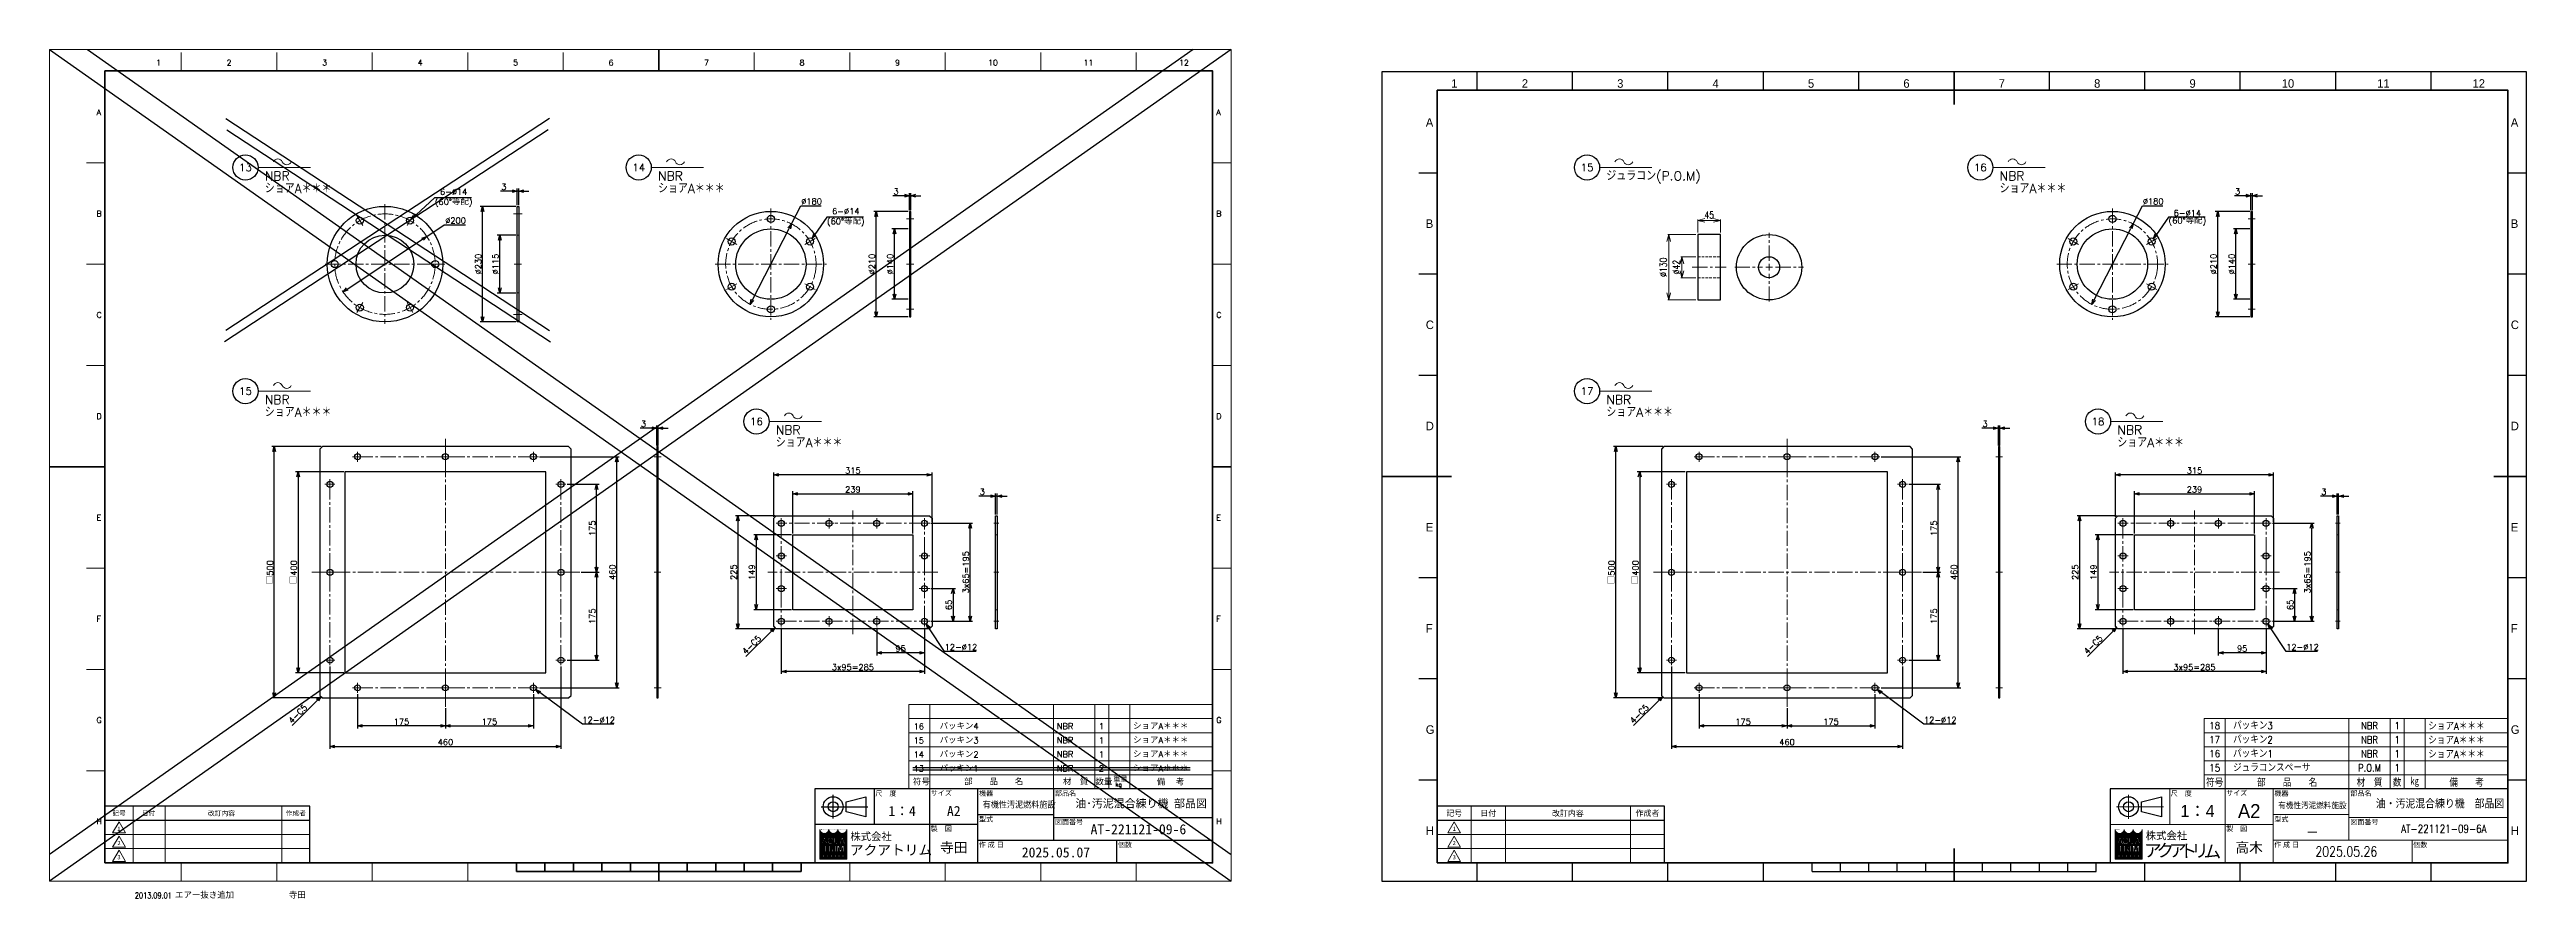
# Model space of a CAD drawing. Header units: millimetres. Extents: x 0 to 4931, y -34 to 1655.
import ezdxf
from ezdxf import colors
from ezdxf.entities.mleader import LeaderData, LeaderLine
from ezdxf.enums import TextEntityAlignment as Align
from ezdxf.math import Vec2, Vec3

# ---------------------------------------------------------------- set-up
doc = ezdxf.new("R2010")
doc.units = ezdxf.units.MM
doc.header["$LTSCALE"] = 1.6
doc.header["$PDMODE"] = 99
doc.header["$PDSIZE"] = 1
for name, pattern in [('CENTER2', [28.575, 19.05, -3.175, 3.175, -3.175]), ('HIDDEN', [9.525, 6.35, -3.175]), ('HIDDEN2', [4.7625, 3.175, -1.5875])]:
    doc.linetypes.add(name, pattern=pattern)
for name, color, linetype, lineweight in [('01_NORMAL', 7, 'Continuous', 25), ('02_細線', 5, 'Continuous', 13), ('03_かくれ線', 6, 'HIDDEN2', 13), ('04_HIDDEN', 2, 'HIDDEN', 13), ('04_中心線', 1, 'CENTER2', 9), ('05_CENTER', 4, 'CENTER2', 13), ('07_寸法線', 3, 'Continuous', 9), ('08_DIM', 3, 'Continuous', 13), ('90_FRAME', 5, 'Continuous', 35), ('99_図枠', 7, 'Continuous', 40)]:
    doc.layers.add(name, color=color, linetype=linetype, lineweight=lineweight)
doc.layers.add('10_DRAFT', color=8, linetype='Continuous', lineweight=0, plot=False)
doc.layers.add('91_BLANK', color=5, linetype='Continuous', lineweight=0, plot=False)
doc.styles.add('KSS_TXT', font='txt.shx', dxfattribs={"bigfont": 'extfont2.shx'})
doc.styles.add('MS_G', font='MS Gothic.ttf')
doc.styles.get("Standard").update_dxf_attribs({"font": 'txt.shx', "bigfont": 'extfont2.shx'})
doc.styles.add('寸法用', font='simplex.shx', dxfattribs={"width": 0.8, "bigfont": '@extfont2.shx'})
doc.styles.add('表題用', font='MS PGothic.ttf')
doc.dimstyles.new('KSS_DIM', dxfattribs={"dimscale": 4, "dimtxt": 3, "dimasz": 2.5, "dimexe": 1.25, "dimexo": 0.625, "dimtad": 1, "dimdsep": 46, "dimtxsty": 'KSS_TXT', "dimblk": 'OPEN30', "dimcen": 0, "dimazin": 2, "dimtfac": 0.75, "dimtmove": 0, "dimatfit": 3, "dimldrblk": 'OPEN30', "dimfxl": 1.25, "dimtolj": 1, "dimarcsym": 0})
doc.dimstyles.new('KSS_DIM$3', dxfattribs={"dimscale": 4, "dimtxt": 3, "dimasz": 2.5, "dimexe": 1.25, "dimexo": 0.625, "dimtad": 1, "dimtih": 1, "dimtoh": 1, "dimdsep": 46, "dimtxsty": 'KSS_TXT', "dimblk": 'OPEN30', "dimcen": 0, "dimazin": 2, "dimtfac": 0.75, "dimtofl": 0, "dimtmove": 0, "dimatfit": 3, "dimldrblk": 'OPEN30', "dimfxl": 1.25, "dimtolj": 1, "dimarcsym": 0})
doc.dimstyles.new('機械製図用', dxfattribs={"dimtxt": 3.5, "dimasz": 3.5, "dimexe": 2, "dimexo": 0, "dimgap": 1.2, "dimtad": 1, "dimdsep": 46, "dimtxsty": '寸法用', "dimblk": 'OPEN30', "dimcen": 0, "dimclrd": 256, "dimclre": 256, "dimclrt": 7, "dimazin": 2, "dimtm": 1e-09, "dimtfac": 0.75, "dimtmove": 0, "dimatfit": 3, "dimldrblk": 'OPEN30', "dimfxl": 1, "dimlwd": -1, "dimlwe": -1, "dimarcsym": 0})

msp = doc.modelspace()

# ---------------------------------------------------------------- texts
for tag, height, style, width, p in [('18', 13.999, '寸法用', 0.9, (4310.077, 309.68)), ('NBR', 14.4, 'KSS_TXT', 0.85, (4618.296, 309.68)), ('1', 14.4, 'KSS_TXT', 0.85, (4673.178, 309.68)), ('ショアA＊＊＊', 14.4, 'KSS_TXT', 0.85, (4791.25, 309.68)), ('17', 13.999, '寸法用', 0.9, (4310.077, 281.683)), ('16', 13.999, '寸法用', 0.9, (4310.077, 253.686)), ('NBR', 14.4, 'KSS_TXT', 0.85, (4618.296, 281.683)), ('NBR', 14.4, 'KSS_TXT', 0.85, (4618.296, 253.686)), ('1', 14.4, 'KSS_TXT', 0.85, (4673.178, 281.683)), ('1', 14.4, 'KSS_TXT', 0.85, (4673.178, 253.686)), ('ショアA＊＊＊', 14.4, 'KSS_TXT', 0.85, (4791.25, 281.683)), ('ショアA＊＊＊', 14.4, 'KSS_TXT', 0.85, (4791.25, 253.686)), ('符号', 14.4, 'KSS_TXT', 0.85, (4310.077, 197.691)), ('15', 14.4, '寸法用', 0.9, (4310.077, 225.688)), ('部\u3000\u3000品\u3000\u3000名', 14.4, 'KSS_TXT', 0.85, (4454.243, 197.691)), ('P.O.M', 14.4, 'KSS_TXT', 0.85, (4618.296, 225.688)), ('材\u3000質', 14.4, 'KSS_TXT', 0.85, (4618.296, 197.691)), ('数', 14.4, 'KSS_TXT', 0.85, (4673.178, 197.691)), ('1', 14.4, 'KSS_TXT', 0.85, (4673.178, 225.688)), ('㎏', 14.4, 'KSS_TXT', 0.85, (4708.175, 197.691)), ('備\u3000\u3000考', 14.4, 'KSS_TXT', 0.85, (4811.538, 197.691)), ('有機性汚泥燃料施設', 12, '表題用', 0.9, (4504.58, 151.595)), ('油・汚泥混合練り機\u3000部品図', 16, '表題用', 0.9, (4758.532, 155.407)), ('AT-221121-09-6A', 16, '寸法用', 0.8, (4766.269, 104.493)), ('―', 16, 'KSS_TXT', 0.9, (4504.547, 99.821)), ('2025.05.26', 20, '寸法用', 0.8, (4572.103, 59.236))]:
    msp.add_attdef(tag, text='', height=height, dxfattribs=dict(style=style, width=width)).set_placement(p, align=Align.MIDDLE)
at = {"style": 'KSS_TXT', "width": 0.85}
for tag, p in [('パッキン3', (4346.61, 309.68)), ('パッキン2', (4346.61, 281.683)), ('パッキン1', (4346.61, 253.686)), ('ジュラコンスペーサ', (4346.61, 225.688))]:
    msp.add_attdef(tag, text='', height=14.4, dxfattribs=at).set_placement(p, align=Align.MIDDLE_LEFT)
at = {"style": '表題用'}
for tag, height, p in [('1：4', 24, (4275.86, 139.85)), ('高木', 20, (4378.674, 67.721))]:
    msp.add_attdef(tag, text='', height=height, dxfattribs=at).set_placement(p, align=Align.MIDDLE)
at = {"layer": '07_寸法線', "style": 'KSS_TXT'}
for s, p in [('ジュラコン(P.O.M)', (3099.114, 1394.981)), ('ショアA＊＊＊', (3881.931, 1369.903)), ('NBR', (3881.931, 1394.981)), ('ショアA＊＊＊', (3099.114, 924.66)), ('NBR', (3099.114, 949.738)), ('NBR', (4116.311, 889.272)), ('ショアA＊＊＊', (4116.311, 864.193))]:
    msp.add_text(s, height=18, dxfattribs=at).set_placement(p)
at = {"layer": '08_DIM', "style": 'KSS_TXT'}
for s, p in [('ショアA＊＊＊', (428.503, 1369.903)), ('NBR', (428.503, 1394.981)), ('ショアA＊＊＊', (1211.32, 1369.903)), ('NBR', (1211.32, 1394.981)), ('ショアA＊＊＊', (428.503, 924.66)), ('NBR', (428.503, 949.738)), ('NBR', (1445.7, 889.272)), ('ショアA＊＊＊', (1445.7, 864.193))]:
    msp.add_text(s, height=18, dxfattribs=at).set_placement(p)
at = {"layer": '90_FRAME', "color": 0, "lineweight": 13, "style": 'KSS_TXT'}
for s, p in [('1', (216.91, 1620.332)), ('2', (357.392, 1620.332)), ('3', (547.482, 1620.332)), ('4', (737.573, 1620.332)), ('5', (927.664, 1620.332)), ('6', (1117.755, 1620.332)), ('7', (1307.846, 1620.332)), ('8', (1497.937, 1620.332)), ('9', (1688.028, 1620.332)), ('10', (1878.119, 1620.332)), ('11', (2068.209, 1620.332)), ('12', (2258.3, 1620.332))]:
    msp.add_text(s, height=11.36, dxfattribs=at).set_placement(p, align=Align.BOTTOM_CENTER)
for s, p in [('A', (93.599, 1530.536)), ('A', (2322.597, 1530.536)), ('B', (93.599, 1328.904)), ('B', (2322.597, 1328.904)), ('C', (93.599, 1127.272)), ('C', (2322.597, 1127.272)), ('D', (93.599, 925.64)), ('D', (2322.597, 925.64)), ('E', (93.599, 724.008)), ('E', (2322.597, 724.008)), ('F', (93.599, 522.376)), ('F', (2322.597, 522.376)), ('G', (93.599, 320.744)), ('G', (2322.597, 320.744)), ('H', (93.599, 119.111)), ('H', (2322.597, 119.111))]:
    msp.add_text(s, height=11.36, dxfattribs=at).set_placement(p, align=Align.MIDDLE_LEFT)
at = {"layer": '90_FRAME', "color": 3, "lineweight": 13}
for s, p in [('16', (1730.363, 308.223)), ('1', (2093.988, 308.424)), ('15', (1730.363, 280.223)), ('14', (1730.363, 252.223)), ('1', (2093.988, 280.424)), ('1', (2093.988, 252.424)), ('13', (1730.363, 224.223)), ('2', (2093.988, 224.424))]:
    msp.add_text(s, height=12, dxfattribs=at).set_placement(p, align=Align.MIDDLE_CENTER)
for s, height, p in [('パッキン4', 12, (1771.9, 302.531)), ('NBR', 12, (2005.2, 302.69)), ('ショアA＊＊＊', 12, (2156.977, 302.69)), ('パッキン3', 12, (1771.9, 274.531)), ('パッキン2', 12, (1771.9, 246.531)), ('NBR', 12, (2005.2, 274.69)), ('NBR', 12, (2005.2, 246.69)), ('ショアA＊＊＊', 12, (2156.977, 274.69)), ('ショアA＊＊＊', 12, (2156.977, 246.69)), ('符号', 12, (1718.945, 191.359)), ('パッキン1', 12, (1771.9, 218.531)), ('部\u3000\u3000品\u3000\u3000名', 12, (1820.674, 191.794)), ('NBR', 12, (2005.2, 218.69)), ('材\u3000質', 12, (2017.428, 191.65)), ('数量', 12, (2082.002, 191.56)), ('重量', 10, (2117.678, 198.104)), ('ショアA＊＊＊', 12, (2156.977, 218.69)), ('備  考', 12, (2204.053, 191.359)), ('kg', 8, (2122.098, 188.32)), ('エアー抜き追加', 12, (249.873, -34.168)), ('寺田', 12, (476.42, -34.168))]:
    msp.add_text(s, height=height, dxfattribs=at).set_placement(p)
at = {"layer": '90_FRAME', "color": 0, "style": '表題用'}
for s, p in [('尺\u3000度', (1643.873, 174.876)), ('サイズ', (1754.187, 175.622)), ('機器', (1850.425, 175.041)), ('部品名', (2001.473, 175.041)), ('製\u3000図', (1754.187, 104.908)), ('型式', (1850.425, 123.627)), ('図面番号', (2001.473, 117.97)), ('作 成 日', (1849.735, 72.833)), ('個数', (2126.625, 72.556))]:
    msp.add_text(s, height=10, dxfattribs=at).set_placement(p, align=Align.MIDDLE_LEFT)
at = {"layer": '90_FRAME', "color": 0}
for s, height, style, p in [('A2', 20, 'MS_G', (1800.05, 139.89)), ('改訂内容', 9.6, '表題用', (342.322, 135.647))]:
    msp.add_text(s, height=height, dxfattribs=dict(at, style=style)).set_placement(p, align=Align.MIDDLE)
at = {"layer": '90_FRAME', "color": 0, "style": 'MS_G', "width": 0.9}
msp.add_text('有機性汚泥燃料施設', height=12.8, dxfattribs=at).set_placement((1857.47, 146.316))
at = {"layer": '90_FRAME', "color": 0, "style": 'MS_G'}
msp.add_text('油･汚泥混合練り機 部品図', height=16, dxfattribs=at).set_placement((2172.988, 146.89), align=Align.CENTER)
at = {"layer": '90_FRAME', "color": 0, "style": '表題用'}
for s, p in [('記号', (138.322, 135.647)), ('日付', (196.948, 135.647)), ('作成者', (490.322, 135.647))]:
    msp.add_text(s, height=9.6, dxfattribs=at).set_placement(p, align=Align.MIDDLE_CENTER)
at = {"layer": '90_FRAME', "color": 0, "lineweight": 13, "style": 'MS_G'}
for s, p in [('1', (138.322, 104.533)), ('3', (138.322, 47.962)), ('2', (138.322, 76.247))]:
    msp.add_text(s, height=8.486, dxfattribs=at).set_placement(p, align=Align.MIDDLE)
at = {"layer": '90_FRAME', "color": 4, "style": 'MS_G'}
msp.add_text('株式会社', height=15.1215, dxfattribs=at).set_placement((1635.345, 89.144), align=Align.MIDDLE_CENTER)
at = {"layer": '90_FRAME', "color": 0, "style": 'MS_G'}
for s, p in [('AT-221121-09-6', (2072.334, 93.546)), ('2025.05.07', (1935.378, 47.511))]:
    msp.add_text(s, height=20, dxfattribs=at).set_placement(p)
at = {"layer": '90_FRAME', "color": 4, "style": 'MS_G'}
msp.add_text('アクアトリム', height=20, dxfattribs=at).set_placement((1593.26, 52.212))
at = {"layer": '90_FRAME', "color": 3, "lineweight": 13, "width": 0.65}
msp.add_text('2013.09.01', height=12, dxfattribs=at).set_placement((169.907, -34.168))
at = {"layer": '90_FRAME', "color": 0, "style": 'MS_G'}
for tag, p in [('1：4', (1697.236, 139.89)), ('寺田', (1800.05, 67.762))]:
    msp.add_attdef(tag, text='', height=20, dxfattribs=at).set_placement(p, align=Align.MIDDLE)
at = {"layer": '99_図枠', "lineweight": 13, "style": '表題用'}
for s, height, p in [('1', 16.971, (2796.586, 1574.349)), ('2', 16.971, (2936.913, 1574.349)), ('3', 16.971, (3126.795, 1574.349)), ('4', 16.971, (3316.677, 1574.349)), ('5', 16.971, (3506.559, 1574.349)), ('6', 16.971, (3696.441, 1574.349)), ('7', 16.971, (3886.323, 1574.349)), ('8', 16.971, (4076.205, 1574.349)), ('9', 16.971, (4266.087, 1574.349)), ('10', 16.9714, (4455.969, 1574.349)), ('11', 16.9714, (4645.851, 1574.349)), ('12', 16.9714, (4835.733, 1574.349))]:
    msp.add_text(s, height=height, dxfattribs=at).set_placement(p, align=Align.BOTTOM_CENTER)
for s, p in [('A', (2739.663, 1510.415)), ('A', (4899.56, 1510.415)), ('B', (2739.663, 1309.004)), ('B', (4899.56, 1309.004)), ('C', (2739.663, 1107.594)), ('C', (4899.56, 1107.594)), ('D', (2739.663, 906.183)), ('D', (4899.56, 906.183)), ('E', (2739.663, 704.773)), ('E', (4899.56, 704.773)), ('F', (2739.663, 503.362)), ('F', (4899.56, 503.362)), ('G', (2739.663, 301.951)), ('G', (4899.56, 301.951)), ('H', (2739.663, 100.541)), ('H', (4899.56, 100.541))]:
    msp.add_text(s, height=16.971, dxfattribs=at).set_placement(p, align=Align.MIDDLE_LEFT)
at = {"layer": '99_図枠', "style": '表題用'}
for s, p in [('尺\u3000度', (4222.497, 174.836)), ('サイズ', (4332.811, 175.582)), ('機器', (4429.05, 175.001)), ('部品名', (4580.098, 175.001)), ('製\u3000図', (4332.811, 104.867)), ('型式', (4429.05, 123.587)), ('図面番号', (4580.098, 117.93)), ('作 成 日', (4428.36, 72.792)), ('個数', (4705.249, 72.516))]:
    msp.add_text(s, height=10, dxfattribs=at).set_placement(p, align=Align.MIDDLE_LEFT)
for s, height, p in [('A2', 28, (4378.674, 139.85)), ('改訂内容', 11.3143, (3022.52, 135.607))]:
    msp.add_text(s, height=height, dxfattribs=at).set_placement(p, align=Align.MIDDLE)
for s, p in [('記号', (2796.234, 135.607)), ('日付', (2864.12, 135.607)), ('作成者', (3180.92, 135.607))]:
    msp.add_text(s, height=11.3143, dxfattribs=at).set_placement(p, align=Align.MIDDLE_CENTER)
at = {"layer": '99_図枠', "lineweight": 13, "style": 'MS_G'}
for s, p in [('1', (2796.234, 104.493)), ('3', (2796.234, 47.921)), ('2', (2796.234, 76.207))]:
    msp.add_text(s, height=8.486, dxfattribs=at).set_placement(p, align=Align.MIDDLE)
at = {"layer": '99_図枠', "lineweight": 5, "style": 'MS_G'}
for s, height, p in [('株式会社', 15.1215, (4213.97, 90.906)), ('ア', 25.539, (4186.989, 61.458)), ('ク', 25.539, (4211.604, 61.458)), ('ア', 25.539, (4236.91, 61.458)), ('ト', 25.539, (4257.985, 60.383)), ('リ', 25.539, (4280.83, 60.921)), ('ム', 25.539, (4305.443, 59.309))]:
    msp.add_text(s, height=height, dxfattribs=at).set_placement(p, align=Align.MIDDLE_CENTER)

# ---------------------------------------------------------------- blocks, each defined once
blk = doc.blocks.new('AM_BALLOON1')
at = {"transparency": 16777216}
blk.add_circle((0, 0), 5, dxfattribs=at)
blk.add_attdef('B_NUMBER', text='', height=3, dxfattribs=at).set_placement((0, 0), align=Align.MIDDLE_CENTER)
blk = doc.blocks.new('_OPEN')
at = {"color": 0, "linetype": 'ByBlock'}
for p, q in [((-1, 0.17), (0, 0)), ((0, 0), (-1, -0.17)), ((0, 0), (-1, 0))]:
    blk.add_line(p, q, dxfattribs=at)
blk = doc.blocks.new('p1ba05')
for centre, start, end in [((-2.95, 0.29), 24.22764, 155.57578), ((0, 1.62), 204.22764, 335.57578)]:
    blk.add_arc(centre, 1.62, start, end)
blk = doc.blocks.new('_Open30')
at = {"color": 0, "linetype": 'ByBlock', "lineweight": -2}
for p, q in [((-1, 0.27), (0, 0)), ((0, 0), (-1, -0.27)), ((0, 0), (-1, 0))]:
    blk.add_line(p, q, dxfattribs=at)
blk = doc.blocks.new('*D147')
at = {"layer": '08_DIM', "color": 0, "lineweight": -2, "transparency": 16777216}
for p, q in [((1030.6, 790.1), (1093.9, 790.1)), ((1088.9, 625.1), (1088.9, 780.1)), ((1058.3, 615.1), (1093.9, 615.1))]:
    blk.add_line(p, q, dxfattribs=at)
at = {"layer": 'Defpoints', "color": 0, "transparency": 16777216}
for p in [(1028.1, 790.1), (1088.9, 790.1), (1055.8, 615.1)]:
    blk.add_point(p, dxfattribs=at)
at = {"layer": '08_DIM', "color": 0, "lineweight": -2, "transparency": 16777216, "xscale": 10, "yscale": 10, "zscale": 10}
for p, rotation in [((1088.9, 790.1), 90), ((1088.9, 615.1), 270)]:
    blk.add_blockref('_Open30', p, dxfattribs=dict(at, rotation=rotation))
at = {"layer": '08_DIM', "color": 0, "transparency": 16777216, "insert": (1080.4, 702.6), "char_height": 12, "attachment_point": 5, "rotation": 90, "style": 'KSS_TXT'}
blk.add_mtext('\\A1;175', dxfattribs=at)
blk = doc.blocks.new('*D148')
at = {"layer": '08_DIM', "color": 0, "lineweight": -2, "transparency": 16777216}
for p, q in [((1058.3, 615.1), (1093.9, 615.1)), ((1088.9, 605.1), (1088.9, 450.1)), ((1030.6, 440.1), (1093.9, 440.1))]:
    blk.add_line(p, q, dxfattribs=at)
at = {"layer": 'Defpoints', "color": 0, "transparency": 16777216}
for p in [(1055.8, 615.1), (1028.1, 440.1), (1088.9, 440.1)]:
    blk.add_point(p, dxfattribs=at)
at = {"layer": '08_DIM', "color": 0, "lineweight": -2, "transparency": 16777216, "xscale": 10, "yscale": 10, "zscale": 10}
for p, rotation in [((1088.9, 615.1), 90), ((1088.9, 440.1), 270)]:
    blk.add_blockref('_Open30', p, dxfattribs=dict(at, rotation=rotation))
at = {"layer": '08_DIM', "color": 0, "transparency": 16777216, "insert": (1080.4, 527.6), "char_height": 12, "attachment_point": 5, "rotation": 90, "style": 'KSS_TXT'}
blk.add_mtext('\\A1;175', dxfattribs=at)
blk = doc.blocks.new('*D149')
at = {"layer": '08_DIM', "color": 0, "lineweight": -2, "transparency": 16777216}
for p, q in [((975.6, 845.1), (1134, 845.1)), ((1129, 395.1), (1129, 835.1)), ((975.6, 385.1), (1134, 385.1))]:
    blk.add_line(p, q, dxfattribs=at)
at = {"layer": 'Defpoints', "color": 0, "transparency": 16777216}
for p in [(973.1, 845.1), (1129, 845.1), (973.1, 385.1)]:
    blk.add_point(p, dxfattribs=at)
at = {"layer": '08_DIM', "color": 0, "lineweight": -2, "transparency": 16777216, "xscale": 10, "yscale": 10, "zscale": 10}
for p, rotation in [((1129, 845.1), 90), ((1129, 385.1), 270)]:
    blk.add_blockref('_Open30', p, dxfattribs=dict(at, rotation=rotation))
at = {"layer": '08_DIM', "color": 0, "transparency": 16777216, "insert": (1120.5, 615.1), "char_height": 12, "attachment_point": 5, "rotation": 90, "style": 'KSS_TXT'}
blk.add_mtext('\\A1;460', dxfattribs=at)
blk = doc.blocks.new('*D150')
at = {"layer": '08_DIM', "color": 0, "lineweight": -2, "transparency": 16777216}
for p, q in [((613.1, 372.6), (613.1, 304.1)), ((778.1, 309.1), (623.1, 309.1)), ((788.1, 344.8), (788.1, 304.1))]:
    blk.add_line(p, q, dxfattribs=at)
at = {"layer": 'Defpoints', "color": 0, "transparency": 16777216}
for p in [(613.1, 375.1), (788.1, 347.3), (613.1, 309.1)]:
    blk.add_point(p, dxfattribs=at)
at = {"layer": '08_DIM', "color": 0, "lineweight": -2, "transparency": 16777216, "xscale": 10, "yscale": 10, "zscale": 10, "rotation": 180}
blk.add_blockref('_Open30', (613.1, 309.1), dxfattribs=at)
at = {"layer": '08_DIM', "color": 0, "lineweight": -2, "transparency": 16777216, "xscale": 10, "yscale": 10, "zscale": 10}
blk.add_blockref('_Open30', (788.1, 309.1), dxfattribs=at)
at = {"layer": '08_DIM', "color": 0, "transparency": 16777216, "insert": (700.6, 317.6), "char_height": 12, "attachment_point": 5, "style": 'KSS_TXT'}
blk.add_mtext('\\A1;175', dxfattribs=at)
blk = doc.blocks.new('*D151')
at = {"layer": '08_DIM', "color": 0, "lineweight": -2, "transparency": 16777216}
for p, q in [((963.1, 372.6), (963.1, 304.1)), ((788.1, 344.8), (788.1, 304.1)), ((798.1, 309.1), (953.1, 309.1))]:
    blk.add_line(p, q, dxfattribs=at)
at = {"layer": 'Defpoints', "color": 0, "transparency": 16777216}
for p in [(788.1, 347.3), (963.1, 375.1), (963.1, 309.1)]:
    blk.add_point(p, dxfattribs=at)
at = {"layer": '08_DIM', "color": 0, "lineweight": -2, "transparency": 16777216, "xscale": 10, "yscale": 10, "zscale": 10, "rotation": 180}
blk.add_blockref('_Open30', (788.1, 309.1), dxfattribs=at)
at = {"layer": '08_DIM', "color": 0, "lineweight": -2, "transparency": 16777216, "xscale": 10, "yscale": 10, "zscale": 10}
blk.add_blockref('_Open30', (963.1, 309.1), dxfattribs=at)
at = {"layer": '08_DIM', "color": 0, "transparency": 16777216, "insert": (875.6, 317.6), "char_height": 12, "attachment_point": 5, "style": 'KSS_TXT'}
blk.add_mtext('\\A1;175', dxfattribs=at)
blk = doc.blocks.new('*D152')
at = {"layer": '08_DIM', "color": 0, "lineweight": -2, "transparency": 16777216}
for p, q in [((558.1, 427.6), (558.1, 263.5)), ((1018.1, 427.6), (1018.1, 263.5)), ((568.1, 268.5), (1008.1, 268.5))]:
    blk.add_line(p, q, dxfattribs=at)
at = {"layer": 'Defpoints', "color": 0, "transparency": 16777216}
for p in [(558.1, 430.1), (1018.1, 430.1), (1018.1, 268.5)]:
    blk.add_point(p, dxfattribs=at)
at = {"layer": '08_DIM', "color": 0, "lineweight": -2, "transparency": 16777216, "xscale": 10, "yscale": 10, "zscale": 10, "rotation": 180}
blk.add_blockref('_Open30', (558.1, 268.5), dxfattribs=at)
at = {"layer": '08_DIM', "color": 0, "lineweight": -2, "transparency": 16777216, "xscale": 10, "yscale": 10, "zscale": 10}
blk.add_blockref('_Open30', (1018.1, 268.5), dxfattribs=at)
at = {"layer": '08_DIM', "color": 0, "transparency": 16777216, "insert": (788.1, 277), "char_height": 12, "attachment_point": 5, "style": 'KSS_TXT'}
blk.add_mtext('\\A1;460', dxfattribs=at)
blk = doc.blocks.new('*D153')
at = {"layer": '08_DIM', "color": 0, "lineweight": -2, "transparency": 16777216}
for p, q in [((585.6, 815.1), (489.7, 815.1)), ((494.7, 805.1), (494.7, 425.1)), ((585.6, 415.1), (489.7, 415.1))]:
    blk.add_line(p, q, dxfattribs=at)
at = {"layer": 'Defpoints', "color": 0, "transparency": 16777216}
for p in [(588.1, 815.1), (494.7, 415.1), (588.1, 415.1)]:
    blk.add_point(p, dxfattribs=at)
at = {"layer": '08_DIM', "color": 0, "lineweight": -2, "transparency": 16777216, "xscale": 10, "yscale": 10, "zscale": 10}
for p, rotation in [((494.7, 815.1), 90), ((494.7, 415.1), 270)]:
    blk.add_blockref('_Open30', p, dxfattribs=dict(at, rotation=rotation))
at = {"layer": '08_DIM', "color": 0, "transparency": 16777216, "insert": (486.2, 615.1), "char_height": 12, "attachment_point": 5, "rotation": 90, "style": 'KSS_TXT'}
blk.add_mtext('\\A1;□400', dxfattribs=at)
blk = doc.blocks.new('*D154')
at = {"layer": '08_DIM', "color": 0, "lineweight": -2, "transparency": 16777216}
for p, q in [((540.6, 865.1), (442.4, 865.1)), ((447.4, 375.1), (447.4, 855.1)), ((540.6, 365.1), (442.4, 365.1))]:
    blk.add_line(p, q, dxfattribs=at)
at = {"layer": 'Defpoints', "color": 0, "transparency": 16777216}
for p in [(447.4, 865.1), (543.1, 865.1), (543.1, 365.1)]:
    blk.add_point(p, dxfattribs=at)
at = {"layer": '08_DIM', "color": 0, "lineweight": -2, "transparency": 16777216, "xscale": 10, "yscale": 10, "zscale": 10}
for p, rotation in [((447.4, 865.1), 90), ((447.4, 365.1), 270)]:
    blk.add_blockref('_Open30', p, dxfattribs=dict(at, rotation=rotation))
at = {"layer": '08_DIM', "color": 0, "transparency": 16777216, "insert": (438.9, 615.1), "char_height": 12, "attachment_point": 5, "rotation": 90, "style": 'KSS_TXT'}
blk.add_mtext('\\A1;□500', dxfattribs=at)
blk = doc.blocks.new('*D155')
at = {"layer": '08_DIM', "color": 0, "lineweight": -2, "transparency": 16777216}
for p, q in [((1198.8, 901.9), (1175.8, 901.9)), ((1208.8, 867.6), (1208.8, 906.9)), ((1211.8, 901.9), (1208.8, 901.9)), ((1211.8, 867.6), (1211.8, 906.9)), ((1221.8, 901.9), (1231.8, 901.9))]:
    blk.add_line(p, q, dxfattribs=at)
at = {"layer": 'Defpoints', "color": 0, "transparency": 16777216}
for p in [(1208.8, 901.9), (1208.8, 865.1), (1211.8, 865.1)]:
    blk.add_point(p, dxfattribs=at)
at = {"layer": '08_DIM', "color": 0, "lineweight": -2, "transparency": 16777216, "xscale": 10, "yscale": 10, "zscale": 10}
blk.add_blockref('_Open30', (1208.8, 901.9), dxfattribs=at)
at = {"layer": '08_DIM', "color": 0, "lineweight": -2, "transparency": 16777216, "xscale": 10, "yscale": 10, "zscale": 10, "rotation": 180}
blk.add_blockref('_Open30', (1211.8, 901.9), dxfattribs=at)
at = {"layer": '08_DIM', "color": 0, "transparency": 16777216, "insert": (1182.3, 910.4), "char_height": 12, "attachment_point": 5, "style": 'KSS_TXT'}
blk.add_mtext('\\A1;3', dxfattribs=at)
blk = doc.blocks.new('*D156')
at = {"layer": '08_DIM', "color": 0, "lineweight": -2, "transparency": 16777216}
for p, q in [((1873.2, 766.8), (1850.2, 766.8)), ((1883.2, 730.1), (1883.2, 771.8)), ((1886.2, 766.8), (1883.2, 766.8)), ((1886.2, 730.1), (1886.2, 771.8)), ((1896.2, 766.8), (1906.2, 766.8))]:
    blk.add_line(p, q, dxfattribs=at)
at = {"layer": 'Defpoints', "color": 0, "transparency": 16777216}
for p in [(1883.2, 766.8), (1883.2, 727.6), (1886.2, 727.6)]:
    blk.add_point(p, dxfattribs=at)
at = {"layer": '08_DIM', "color": 0, "lineweight": -2, "transparency": 16777216, "xscale": 10, "yscale": 10, "zscale": 10}
blk.add_blockref('_Open30', (1883.2, 766.8), dxfattribs=at)
at = {"layer": '08_DIM', "color": 0, "lineweight": -2, "transparency": 16777216, "xscale": 10, "yscale": 10, "zscale": 10, "rotation": 180}
blk.add_blockref('_Open30', (1886.2, 766.8), dxfattribs=at)
at = {"layer": '08_DIM', "color": 0, "transparency": 16777216, "insert": (1856.7, 775.3), "char_height": 12, "attachment_point": 5, "style": 'KSS_TXT'}
blk.add_mtext('\\A1;3', dxfattribs=at)
blk = doc.blocks.new('*D157')
at = {"layer": '08_DIM', "color": 0, "lineweight": -2, "transparency": 16777216}
for p, q in [((1754.5, 582.6), (1803.5, 582.6)), ((1798.5, 572.6), (1798.5, 527.6)), ((1754.5, 517.6), (1803.5, 517.6))]:
    blk.add_line(p, q, dxfattribs=at)
at = {"layer": 'Defpoints', "color": 0, "transparency": 16777216}
for p in [(1752, 582.6), (1752, 517.6), (1798.5, 517.6)]:
    blk.add_point(p, dxfattribs=at)
at = {"layer": '08_DIM', "color": 0, "lineweight": -2, "transparency": 16777216, "xscale": 10, "yscale": 10, "zscale": 10}
for p, rotation in [((1798.5, 582.6), 90), ((1798.5, 517.6), 270)]:
    blk.add_blockref('_Open30', p, dxfattribs=dict(at, rotation=rotation))
at = {"layer": '08_DIM', "color": 0, "transparency": 16777216, "insert": (1790, 550.1), "char_height": 12, "attachment_point": 5, "rotation": 90, "style": 'KSS_TXT'}
blk.add_mtext('\\A1;65', dxfattribs=at)
blk = doc.blocks.new('*D158')
at = {"layer": '08_DIM', "color": 0, "lineweight": -2, "transparency": 16777216}
for p, q in [((1754.5, 712.6), (1837.5, 712.6)), ((1832.5, 527.6), (1832.5, 702.6)), ((1754.5, 517.6), (1837.5, 517.6))]:
    blk.add_line(p, q, dxfattribs=at)
at = {"layer": 'Defpoints', "color": 0, "transparency": 16777216}
for p in [(1752, 712.6), (1832.5, 712.6), (1752, 517.6)]:
    blk.add_point(p, dxfattribs=at)
at = {"layer": '08_DIM', "color": 0, "lineweight": -2, "transparency": 16777216, "xscale": 10, "yscale": 10, "zscale": 10}
for p, rotation in [((1832.5, 712.6), 90), ((1832.5, 517.6), 270)]:
    blk.add_blockref('_Open30', p, dxfattribs=dict(at, rotation=rotation))
at = {"layer": '08_DIM', "color": 0, "transparency": 16777216, "insert": (1824, 615.1), "char_height": 12, "attachment_point": 5, "rotation": 90, "style": 'KSS_TXT'}
blk.add_mtext('\\A1;3x65=195', dxfattribs=at)
blk = doc.blocks.new('*D159')
at = {"layer": '08_DIM', "color": 0, "lineweight": -2, "transparency": 16777216}
for p, q in [((1477.2, 689.6), (1401.7, 689.6)), ((1406.7, 679.6), (1406.7, 550.6)), ((1477.2, 540.6), (1401.7, 540.6))]:
    blk.add_line(p, q, dxfattribs=at)
at = {"layer": 'Defpoints', "color": 0, "transparency": 16777216}
for p in [(1479.7, 689.6), (1406.7, 540.6), (1479.7, 540.6)]:
    blk.add_point(p, dxfattribs=at)
at = {"layer": '08_DIM', "color": 0, "lineweight": -2, "transparency": 16777216, "xscale": 10, "yscale": 10, "zscale": 10}
for p, rotation in [((1406.7, 689.6), 90), ((1406.7, 540.6), 270)]:
    blk.add_blockref('_Open30', p, dxfattribs=dict(at, rotation=rotation))
at = {"layer": '08_DIM', "color": 0, "transparency": 16777216, "insert": (1398.2, 615.1), "char_height": 12, "attachment_point": 5, "rotation": 90, "style": 'KSS_TXT'}
blk.add_mtext('\\A1;149', dxfattribs=at)
blk = doc.blocks.new('*D160')
at = {"layer": '08_DIM', "color": 0, "lineweight": -2, "transparency": 16777216}
for p, q in [((1444.2, 727.6), (1365.4, 727.6)), ((1370.4, 717.6), (1370.4, 512.6)), ((1444.2, 502.6), (1365.4, 502.6))]:
    blk.add_line(p, q, dxfattribs=at)
at = {"layer": 'Defpoints', "color": 0, "transparency": 16777216}
for p in [(1446.7, 727.6), (1370.4, 502.6), (1446.7, 502.6)]:
    blk.add_point(p, dxfattribs=at)
at = {"layer": '08_DIM', "color": 0, "lineweight": -2, "transparency": 16777216, "xscale": 10, "yscale": 10, "zscale": 10}
for p, rotation in [((1370.4, 727.6), 90), ((1370.4, 502.6), 270)]:
    blk.add_blockref('_Open30', p, dxfattribs=dict(at, rotation=rotation))
at = {"layer": '08_DIM', "color": 0, "transparency": 16777216, "insert": (1361.9, 615.1), "char_height": 12, "attachment_point": 5, "rotation": 90, "style": 'KSS_TXT'}
blk.add_mtext('\\A1;225', dxfattribs=at)
blk = doc.blocks.new('*D161')
at = {"layer": '08_DIM', "color": 0, "lineweight": -2, "transparency": 16777216}
for p, q in [((1479.7, 692.1), (1479.7, 776.3)), ((1489.7, 771.3), (1708.7, 771.3)), ((1718.7, 692.1), (1718.7, 776.3))]:
    blk.add_line(p, q, dxfattribs=at)
at = {"layer": 'Defpoints', "color": 0, "transparency": 16777216}
for p in [(1718.7, 771.3), (1479.7, 689.6), (1718.7, 689.6)]:
    blk.add_point(p, dxfattribs=at)
at = {"layer": '08_DIM', "color": 0, "lineweight": -2, "transparency": 16777216, "xscale": 10, "yscale": 10, "zscale": 10, "rotation": 180}
blk.add_blockref('_Open30', (1479.7, 771.3), dxfattribs=at)
at = {"layer": '08_DIM', "color": 0, "lineweight": -2, "transparency": 16777216, "xscale": 10, "yscale": 10, "zscale": 10}
blk.add_blockref('_Open30', (1718.7, 771.3), dxfattribs=at)
at = {"layer": '08_DIM', "color": 0, "transparency": 16777216, "insert": (1599.2, 779.8), "char_height": 12, "attachment_point": 5, "style": 'KSS_TXT'}
blk.add_mtext('\\A1;239', dxfattribs=at)
blk = doc.blocks.new('*D162')
at = {"layer": '08_DIM', "color": 0, "lineweight": -2, "transparency": 16777216}
for p, q in [((1441.7, 725.1), (1441.7, 813.9)), ((1746.7, 808.9), (1451.7, 808.9)), ((1756.7, 715.1), (1756.7, 813.9))]:
    blk.add_line(p, q, dxfattribs=at)
at = {"layer": 'Defpoints', "color": 0, "transparency": 16777216}
for p in [(1441.7, 808.9), (1441.7, 722.6), (1756.7, 712.6)]:
    blk.add_point(p, dxfattribs=at)
at = {"layer": '08_DIM', "color": 0, "lineweight": -2, "transparency": 16777216, "xscale": 10, "yscale": 10, "zscale": 10, "rotation": 180}
blk.add_blockref('_Open30', (1441.7, 808.9), dxfattribs=at)
at = {"layer": '08_DIM', "color": 0, "lineweight": -2, "transparency": 16777216, "xscale": 10, "yscale": 10, "zscale": 10}
blk.add_blockref('_Open30', (1756.7, 808.9), dxfattribs=at)
at = {"layer": '08_DIM', "color": 0, "transparency": 16777216, "insert": (1599.2, 817.4), "char_height": 12, "attachment_point": 5, "style": 'KSS_TXT'}
blk.add_mtext('\\A1;315', dxfattribs=at)
blk = doc.blocks.new('*D163')
at = {"layer": '08_DIM', "color": 0, "lineweight": -2, "transparency": 16777216}
for p, q in [((1646.7, 504.7), (1646.7, 449.6)), ((1741.7, 504.7), (1741.7, 449.6)), ((1731.7, 454.6), (1656.7, 454.6))]:
    blk.add_line(p, q, dxfattribs=at)
at = {"layer": 'Defpoints', "color": 0, "transparency": 16777216}
for p in [(1646.7, 507.2), (1741.7, 507.2), (1646.7, 454.6)]:
    blk.add_point(p, dxfattribs=at)
at = {"layer": '08_DIM', "color": 0, "lineweight": -2, "transparency": 16777216, "xscale": 10, "yscale": 10, "zscale": 10, "rotation": 180}
blk.add_blockref('_Open30', (1646.7, 454.6), dxfattribs=at)
at = {"layer": '08_DIM', "color": 0, "lineweight": -2, "transparency": 16777216, "xscale": 10, "yscale": 10, "zscale": 10}
blk.add_blockref('_Open30', (1741.7, 454.6), dxfattribs=at)
at = {"layer": '08_DIM', "color": 0, "transparency": 16777216, "insert": (1694.2, 463.1), "char_height": 12, "attachment_point": 5, "style": 'KSS_TXT'}
blk.add_mtext('\\A1;95', dxfattribs=at)
blk = doc.blocks.new('*D164')
at = {"layer": '08_DIM', "color": 0, "lineweight": -2, "transparency": 16777216}
for p, q in [((1456.7, 504.7), (1456.7, 412.6)), ((1741.7, 504.7), (1741.7, 412.6)), ((1731.7, 417.6), (1466.7, 417.6))]:
    blk.add_line(p, q, dxfattribs=at)
at = {"layer": 'Defpoints', "color": 0, "transparency": 16777216}
for p in [(1456.7, 507.2), (1741.7, 507.2), (1456.7, 417.6)]:
    blk.add_point(p, dxfattribs=at)
at = {"layer": '08_DIM', "color": 0, "lineweight": -2, "transparency": 16777216, "xscale": 10, "yscale": 10, "zscale": 10, "rotation": 180}
blk.add_blockref('_Open30', (1456.7, 417.6), dxfattribs=at)
at = {"layer": '08_DIM', "color": 0, "lineweight": -2, "transparency": 16777216, "xscale": 10, "yscale": 10, "zscale": 10}
blk.add_blockref('_Open30', (1741.7, 417.6), dxfattribs=at)
at = {"layer": '08_DIM', "color": 0, "transparency": 16777216, "insert": (1599.2, 426.1), "char_height": 12, "attachment_point": 5, "style": 'KSS_TXT'}
blk.add_mtext('\\A1;3x95=285', dxfattribs=at)
blk = doc.blocks.new('*D165')
at = {"layer": '08_DIM', "color": 0, "lineweight": -2, "transparency": 16777216}
for p, q in [((1781.8, 457.6), (1750.6, 504.3)), ((1844.3, 457.6), (1781.8, 457.6))]:
    blk.add_line(p, q, dxfattribs=at)
at = {"layer": 'Defpoints', "color": 0, "transparency": 16777216}
for p in [(1738.4, 522.6), (1745, 512.6)]:
    blk.add_point(p, dxfattribs=at)
at = {"layer": '08_DIM', "color": 0, "lineweight": -2, "transparency": 16777216, "xscale": 10, "yscale": 10, "zscale": 10, "rotation": 123.7596643540333}
blk.add_blockref('_Open30', (1745, 512.6), dxfattribs=at)
at = {"layer": '08_DIM', "color": 0, "transparency": 16777216, "insert": (1814.3, 466.1), "char_height": 12, "attachment_point": 5, "style": 'KSS_TXT'}
blk.add_mtext('\\A1;12-%%C12', dxfattribs=at)
blk = doc.blocks.new('*D166')
at = {"layer": '08_DIM', "color": 0, "lineweight": -2, "transparency": 16777216}
for p, q in [((1060.7, 312.5), (975.9, 375.5)), ((1123.2, 312.5), (1060.7, 312.5))]:
    blk.add_line(p, q, dxfattribs=at)
at = {"layer": 'Defpoints', "color": 0, "transparency": 16777216}
for p in [(958.3, 388.7), (967.9, 381.5)]:
    blk.add_point(p, dxfattribs=at)
at = {"layer": '08_DIM', "color": 0, "lineweight": -2, "transparency": 16777216, "xscale": 10, "yscale": 10, "zscale": 10, "rotation": 143.3465604900613}
blk.add_blockref('_Open30', (967.9, 381.5), dxfattribs=at)
at = {"layer": '08_DIM', "color": 0, "transparency": 16777216, "insert": (1093.2, 321), "char_height": 12, "attachment_point": 5, "style": 'KSS_TXT'}
blk.add_mtext('\\A1;12-%%C12', dxfattribs=at)
blk = doc.blocks.new('*D167')
at = {"layer": '08_DIM', "color": 0, "lineweight": -2, "transparency": 16777216}
for p, q in [((928.4, 1285.9), (891.2, 1285.9)), ((896.2, 1180.9), (896.2, 1275.9)), ((928.4, 1170.9), (891.2, 1170.9))]:
    blk.add_line(p, q, dxfattribs=at)
at = {"layer": 'Defpoints', "color": 0, "transparency": 16777216}
for p in [(896.2, 1285.9), (930.9, 1285.9), (930.9, 1170.9)]:
    blk.add_point(p, dxfattribs=at)
at = {"layer": '08_DIM', "color": 0, "lineweight": -2, "transparency": 16777216, "xscale": 10, "yscale": 10, "zscale": 10}
for p, rotation in [((896.2, 1285.9), 90), ((896.2, 1170.9), 270)]:
    blk.add_blockref('_Open30', p, dxfattribs=dict(at, rotation=rotation))
at = {"layer": '08_DIM', "color": 0, "transparency": 16777216, "insert": (887.7, 1228.4), "char_height": 12, "attachment_point": 5, "rotation": 90, "style": 'KSS_TXT'}
blk.add_mtext('\\A1;%%C115', dxfattribs=at)
blk = doc.blocks.new('*D168')
at = {"layer": '08_DIM', "color": 0, "lineweight": -2, "transparency": 16777216}
for p, q in [((928.4, 1343.4), (857, 1343.4)), ((862, 1123.4), (862, 1333.4)), ((928.4, 1113.4), (857, 1113.4))]:
    blk.add_line(p, q, dxfattribs=at)
at = {"layer": 'Defpoints', "color": 0, "transparency": 16777216}
for p in [(862, 1343.4), (930.9, 1343.4), (930.9, 1113.4)]:
    blk.add_point(p, dxfattribs=at)
at = {"layer": '08_DIM', "color": 0, "lineweight": -2, "transparency": 16777216, "xscale": 10, "yscale": 10, "zscale": 10}
for p, rotation in [((862, 1343.4), 90), ((862, 1113.4), 270)]:
    blk.add_blockref('_Open30', p, dxfattribs=dict(at, rotation=rotation))
at = {"layer": '08_DIM', "color": 0, "transparency": 16777216, "insert": (853.5, 1228.4), "char_height": 12, "attachment_point": 5, "rotation": 90, "style": 'KSS_TXT'}
blk.add_mtext('\\A1;%%C230', dxfattribs=at)
blk = doc.blocks.new('*D169')
at = {"layer": '08_DIM', "color": 0, "lineweight": -2, "transparency": 16777216}
for p, q in [((920.9, 1373.7), (897.9, 1373.7)), ((930.9, 1345.9), (930.9, 1378.7)), ((933.9, 1373.7), (930.9, 1373.7)), ((933.9, 1345.9), (933.9, 1378.7)), ((943.9, 1373.7), (953.9, 1373.7))]:
    blk.add_line(p, q, dxfattribs=at)
at = {"layer": 'Defpoints', "color": 0, "transparency": 16777216}
for p in [(930.9, 1373.7), (930.9, 1343.4), (933.9, 1343.4)]:
    blk.add_point(p, dxfattribs=at)
at = {"layer": '08_DIM', "color": 0, "lineweight": -2, "transparency": 16777216, "xscale": 10, "yscale": 10, "zscale": 10}
blk.add_blockref('_Open30', (930.9, 1373.7), dxfattribs=at)
at = {"layer": '08_DIM', "color": 0, "lineweight": -2, "transparency": 16777216, "xscale": 10, "yscale": 10, "zscale": 10, "rotation": 180}
blk.add_blockref('_Open30', (933.9, 1373.7), dxfattribs=at)
at = {"layer": '08_DIM', "color": 0, "transparency": 16777216, "insert": (904.4, 1382.2), "char_height": 12, "attachment_point": 5, "style": 'KSS_TXT'}
blk.add_mtext('\\A1;3', dxfattribs=at)
blk = doc.blocks.new('*D170')
at = {"layer": '08_DIM', "color": 0, "lineweight": -2, "transparency": 16777216}
for p, q in [((1709.1, 1298.4), (1676.8, 1298.4)), ((1681.8, 1168.4), (1681.8, 1288.4)), ((1709.1, 1158.4), (1676.8, 1158.4))]:
    blk.add_line(p, q, dxfattribs=at)
at = {"layer": 'Defpoints', "color": 0, "transparency": 16777216}
for p in [(1681.8, 1298.4), (1711.6, 1298.4), (1711.6, 1158.4)]:
    blk.add_point(p, dxfattribs=at)
at = {"layer": '08_DIM', "color": 0, "lineweight": -2, "transparency": 16777216, "xscale": 10, "yscale": 10, "zscale": 10}
for p, rotation in [((1681.8, 1298.4), 90), ((1681.8, 1158.4), 270)]:
    blk.add_blockref('_Open30', p, dxfattribs=dict(at, rotation=rotation))
at = {"layer": '08_DIM', "color": 0, "transparency": 16777216, "insert": (1673.3, 1228.4), "char_height": 12, "attachment_point": 5, "rotation": 90, "style": 'KSS_TXT'}
blk.add_mtext('\\A1;%%C140', dxfattribs=at)
blk = doc.blocks.new('*D171')
at = {"layer": '08_DIM', "color": 0, "lineweight": -2, "transparency": 16777216}
for p, q in [((1709.1, 1333.4), (1640.7, 1333.4)), ((1645.7, 1133.4), (1645.7, 1323.4)), ((1709.1, 1123.4), (1640.7, 1123.4))]:
    blk.add_line(p, q, dxfattribs=at)
at = {"layer": 'Defpoints', "color": 0, "transparency": 16777216}
for p in [(1645.7, 1333.4), (1711.6, 1333.4), (1711.6, 1123.4)]:
    blk.add_point(p, dxfattribs=at)
at = {"layer": '08_DIM', "color": 0, "lineweight": -2, "transparency": 16777216, "xscale": 10, "yscale": 10, "zscale": 10}
for p, rotation in [((1645.7, 1333.4), 90), ((1645.7, 1123.4), 270)]:
    blk.add_blockref('_Open30', p, dxfattribs=dict(at, rotation=rotation))
at = {"layer": '08_DIM', "color": 0, "transparency": 16777216, "insert": (1637.2, 1228.4), "char_height": 12, "attachment_point": 5, "rotation": 90, "style": 'KSS_TXT'}
blk.add_mtext('\\A1;%%C210', dxfattribs=at)
blk = doc.blocks.new('*D172')
at = {"layer": '08_DIM', "color": 0, "lineweight": -2, "transparency": 16777216}
for p, q in [((1701.6, 1364.6), (1678.6, 1364.6)), ((1711.6, 1335.9), (1711.6, 1369.6)), ((1714.6, 1364.6), (1711.6, 1364.6)), ((1714.6, 1335.9), (1714.6, 1369.6)), ((1724.6, 1364.6), (1734.6, 1364.6))]:
    blk.add_line(p, q, dxfattribs=at)
at = {"layer": 'Defpoints', "color": 0, "transparency": 16777216}
for p in [(1711.6, 1364.6), (1711.6, 1333.4), (1714.6, 1333.4)]:
    blk.add_point(p, dxfattribs=at)
at = {"layer": '08_DIM', "color": 0, "lineweight": -2, "transparency": 16777216, "xscale": 10, "yscale": 10, "zscale": 10}
blk.add_blockref('_Open30', (1711.6, 1364.6), dxfattribs=at)
at = {"layer": '08_DIM', "color": 0, "lineweight": -2, "transparency": 16777216, "xscale": 10, "yscale": 10, "zscale": 10, "rotation": 180}
blk.add_blockref('_Open30', (1714.6, 1364.6), dxfattribs=at)
at = {"layer": '08_DIM', "color": 0, "transparency": 16777216, "insert": (1685.1, 1373.1), "char_height": 12, "attachment_point": 5, "style": 'KSS_TXT'}
blk.add_mtext('\\A1;3', dxfattribs=at)
blk = doc.blocks.new('*D173')
at = {"layer": '08_DIM', "color": 0, "lineweight": -2, "transparency": 16777216}
for p, q in [((766.6, 1360.3), (730.1, 1326.6)), ((839.9, 1360.3), (766.6, 1360.3))]:
    blk.add_line(p, q, dxfattribs=at)
at = {"layer": 'Defpoints', "color": 0, "transparency": 16777216}
for p in [(712.5, 1310.3), (722.8, 1319.8)]:
    blk.add_point(p, dxfattribs=at)
at = {"layer": '08_DIM', "color": 0, "lineweight": -2, "transparency": 16777216, "xscale": 10, "yscale": 10, "zscale": 10, "rotation": 222.8145665575366}
blk.add_blockref('_Open30', (722.8, 1319.8), dxfattribs=at)
at = {"layer": '08_DIM', "color": 0, "transparency": 16777216, "insert": (804.5, 1360.3), "char_height": 12, "attachment_point": 5, "style": 'KSS_TXT'}
blk.add_mtext('\\A1;6-%%C14\\P(60°等配)', dxfattribs=at)
blk = doc.blocks.new('*D174')
at = {"layer": '08_DIM', "color": 0, "lineweight": -2, "transparency": 16777216}
for p, q in [((1476.9, 1308.5), (1495.5, 1344.7)), ((1495.5, 1344.7), (1536, 1344.7)), ((1399.4, 1157.2), (1472.3, 1299.6))]:
    blk.add_line(p, q, dxfattribs=at)
at = {"layer": 'Defpoints', "color": 0, "transparency": 16777216}
for p in [(1476.9, 1308.5), (1394.8, 1148.3)]:
    blk.add_point(p, dxfattribs=at)
at = {"layer": '08_DIM', "color": 0, "lineweight": -2, "transparency": 16777216, "xscale": 10, "yscale": 10, "zscale": 10}
for p, rotation in [((1476.9, 1308.5), 62.87777166733505), ((1394.8, 1148.3), 242.8777716673351)]:
    blk.add_blockref('_Open30', p, dxfattribs=dict(at, rotation=rotation))
at = {"layer": '08_DIM', "color": 0, "transparency": 16777216, "insert": (1517, 1353.2), "char_height": 12, "attachment_point": 5, "style": 'KSS_TXT'}
blk.add_mtext('\\A1;%%C180', dxfattribs=at)
blk = doc.blocks.new('*D175')
at = {"layer": '08_DIM', "color": 0, "lineweight": -2, "transparency": 16777216}
for p, q in [((751, 1283.6), (785.7, 1306.6)), ((785.7, 1306.6), (828.2, 1306.6)), ((592.6, 1178.7), (742.7, 1278.1))]:
    blk.add_line(p, q, dxfattribs=at)
at = {"layer": 'Defpoints', "color": 0, "transparency": 16777216}
for p in [(751, 1283.6), (584.3, 1173.2)]:
    blk.add_point(p, dxfattribs=at)
at = {"layer": '08_DIM', "color": 0, "lineweight": -2, "transparency": 16777216, "xscale": 10, "yscale": 10, "zscale": 10}
for p, rotation in [((751, 1283.6), 33.51777774114959), ((584.3, 1173.2), 213.5177777411496)]:
    blk.add_blockref('_Open30', p, dxfattribs=dict(at, rotation=rotation))
at = {"layer": '08_DIM', "color": 0, "transparency": 16777216, "insert": (808.2, 1315.1), "char_height": 12, "attachment_point": 5, "style": 'KSS_TXT'}
blk.add_mtext('\\A1;%%C200', dxfattribs=at)
blk = doc.blocks.new('*D176')
at = {"layer": '08_DIM', "color": 0, "lineweight": -2, "transparency": 16777216}
for p, q in [((1547.2, 1321.6), (1523.5, 1287.4)), ((1620.5, 1321.6), (1547.2, 1321.6))]:
    blk.add_line(p, q, dxfattribs=at)
at = {"layer": 'Defpoints', "color": 0, "transparency": 16777216}
for p in [(1509.8, 1267.7), (1517.8, 1279.2)]:
    blk.add_point(p, dxfattribs=at)
at = {"layer": '08_DIM', "color": 0, "lineweight": -2, "transparency": 16777216, "xscale": 10, "yscale": 10, "zscale": 10, "rotation": 235.3403812692133}
blk.add_blockref('_Open30', (1517.8, 1279.2), dxfattribs=at)
at = {"layer": '08_DIM', "color": 0, "transparency": 16777216, "insert": (1585.1, 1321.6), "char_height": 12, "attachment_point": 5, "style": 'KSS_TXT'}
blk.add_mtext('\\A1;6-%%C14\\P(60°等配)', dxfattribs=at)
blk = doc.blocks.new('*D177')
at = {"layer": '08_DIM', "color": 0, "lineweight": -2, "transparency": 16777216}
blk.add_line((1437.1, 498), (1386.4, 447.3), dxfattribs=at)
at = {"layer": 'Defpoints', "color": 0, "transparency": 16777216}
for p in [(1444.2, 505.1), (1363.2, 424.1), (1363.2, 424.1)]:
    blk.add_point(p, dxfattribs=at)
at = {"layer": '08_DIM', "color": 0, "lineweight": -2, "transparency": 16777216, "xscale": 10, "yscale": 10, "zscale": 10, "rotation": 44.99999999999979}
blk.add_blockref('_Open30', (1444.2, 505.1), dxfattribs=at)
at = {"layer": '08_DIM', "color": 0, "transparency": 16777216, "insert": (1397.7, 470.6), "char_height": 12, "attachment_point": 5, "rotation": 45, "style": 'KSS_TXT'}
blk.add_mtext('\\A1;4-C5', dxfattribs=at)
blk = doc.blocks.new('*D178')
at = {"layer": '08_DIM', "color": 0, "lineweight": -2, "transparency": 16777216}
blk.add_line((533.5, 360.5), (482.8, 309.8), dxfattribs=at)
at = {"layer": 'Defpoints', "color": 0, "transparency": 16777216}
for p in [(540.6, 367.6), (459.6, 286.6), (459.6, 286.6)]:
    blk.add_point(p, dxfattribs=at)
at = {"layer": '08_DIM', "color": 0, "lineweight": -2, "transparency": 16777216, "xscale": 10, "yscale": 10, "zscale": 10, "rotation": 44.99999999999979}
blk.add_blockref('_Open30', (540.6, 367.6), dxfattribs=at)
at = {"layer": '08_DIM', "color": 0, "transparency": 16777216, "insert": (494.1, 333.1), "char_height": 12, "attachment_point": 5, "rotation": 45, "style": 'KSS_TXT'}
blk.add_mtext('\\A1;4-C5', dxfattribs=at)
blk = doc.blocks.new('*D202')
at = {"layer": '08_DIM', "color": 0, "lineweight": -2, "transparency": 16777216}
for p, q in [((3701.2, 790.1), (3764.5, 790.1)), ((3759.5, 625.1), (3759.5, 780.1)), ((3729, 615.1), (3764.5, 615.1))]:
    blk.add_line(p, q, dxfattribs=at)
at = {"layer": 'Defpoints', "color": 0, "transparency": 16777216}
for p in [(3698.7, 790.1), (3759.5, 790.1), (3726.5, 615.1)]:
    blk.add_point(p, dxfattribs=at)
at = {"layer": '08_DIM', "color": 0, "lineweight": -2, "transparency": 16777216, "xscale": 10, "yscale": 10, "zscale": 10}
for p, rotation in [((3759.5, 790.1), 90), ((3759.5, 615.1), 270)]:
    blk.add_blockref('_Open30', p, dxfattribs=dict(at, rotation=rotation))
at = {"layer": '08_DIM', "color": 0, "transparency": 16777216, "insert": (3751, 702.6), "char_height": 12, "attachment_point": 5, "rotation": 90, "style": 'KSS_TXT'}
blk.add_mtext('\\A1;175', dxfattribs=at)
blk = doc.blocks.new('*D203')
at = {"layer": '08_DIM', "color": 0, "lineweight": -2, "transparency": 16777216}
for p, q in [((3729, 615.1), (3764.5, 615.1)), ((3759.5, 605.1), (3759.5, 450.1)), ((3701.2, 440.1), (3764.5, 440.1))]:
    blk.add_line(p, q, dxfattribs=at)
at = {"layer": 'Defpoints', "color": 0, "transparency": 16777216}
for p in [(3726.5, 615.1), (3698.7, 440.1), (3759.5, 440.1)]:
    blk.add_point(p, dxfattribs=at)
at = {"layer": '08_DIM', "color": 0, "lineweight": -2, "transparency": 16777216, "xscale": 10, "yscale": 10, "zscale": 10}
for p, rotation in [((3759.5, 615.1), 90), ((3759.5, 440.1), 270)]:
    blk.add_blockref('_Open30', p, dxfattribs=dict(at, rotation=rotation))
at = {"layer": '08_DIM', "color": 0, "transparency": 16777216, "insert": (3751, 527.6), "char_height": 12, "attachment_point": 5, "rotation": 90, "style": 'KSS_TXT'}
blk.add_mtext('\\A1;175', dxfattribs=at)
blk = doc.blocks.new('*D204')
at = {"layer": '08_DIM', "color": 0, "lineweight": -2, "transparency": 16777216}
for p, q in [((3646.2, 845.1), (3804.6, 845.1)), ((3799.6, 395.1), (3799.6, 835.1)), ((3646.2, 385.1), (3804.6, 385.1))]:
    blk.add_line(p, q, dxfattribs=at)
at = {"layer": 'Defpoints', "color": 0, "transparency": 16777216}
for p in [(3643.7, 845.1), (3799.6, 845.1), (3643.7, 385.1)]:
    blk.add_point(p, dxfattribs=at)
at = {"layer": '08_DIM', "color": 0, "lineweight": -2, "transparency": 16777216, "xscale": 10, "yscale": 10, "zscale": 10}
for p, rotation in [((3799.6, 845.1), 90), ((3799.6, 385.1), 270)]:
    blk.add_blockref('_Open30', p, dxfattribs=dict(at, rotation=rotation))
at = {"layer": '08_DIM', "color": 0, "transparency": 16777216, "insert": (3791.1, 615.1), "char_height": 12, "attachment_point": 5, "rotation": 90, "style": 'KSS_TXT'}
blk.add_mtext('\\A1;460', dxfattribs=at)
blk = doc.blocks.new('*D205')
at = {"layer": '08_DIM', "color": 0, "lineweight": -2, "transparency": 16777216}
for p, q in [((3283.7, 372.6), (3283.7, 304.1)), ((3448.7, 309.1), (3293.7, 309.1)), ((3458.7, 344.8), (3458.7, 304.1))]:
    blk.add_line(p, q, dxfattribs=at)
at = {"layer": 'Defpoints', "color": 0, "transparency": 16777216}
for p in [(3283.7, 375.1), (3458.7, 347.3), (3283.7, 309.1)]:
    blk.add_point(p, dxfattribs=at)
at = {"layer": '08_DIM', "color": 0, "lineweight": -2, "transparency": 16777216, "xscale": 10, "yscale": 10, "zscale": 10, "rotation": 180}
blk.add_blockref('_Open30', (3283.7, 309.1), dxfattribs=at)
at = {"layer": '08_DIM', "color": 0, "lineweight": -2, "transparency": 16777216, "xscale": 10, "yscale": 10, "zscale": 10}
blk.add_blockref('_Open30', (3458.7, 309.1), dxfattribs=at)
at = {"layer": '08_DIM', "color": 0, "transparency": 16777216, "insert": (3371.2, 317.6), "char_height": 12, "attachment_point": 5, "style": 'KSS_TXT'}
blk.add_mtext('\\A1;175', dxfattribs=at)
blk = doc.blocks.new('*D206')
at = {"layer": '08_DIM', "color": 0, "lineweight": -2, "transparency": 16777216}
for p, q in [((3633.7, 372.6), (3633.7, 304.1)), ((3458.7, 344.8), (3458.7, 304.1)), ((3468.7, 309.1), (3623.7, 309.1))]:
    blk.add_line(p, q, dxfattribs=at)
at = {"layer": 'Defpoints', "color": 0, "transparency": 16777216}
for p in [(3458.7, 347.3), (3633.7, 375.1), (3633.7, 309.1)]:
    blk.add_point(p, dxfattribs=at)
at = {"layer": '08_DIM', "color": 0, "lineweight": -2, "transparency": 16777216, "xscale": 10, "yscale": 10, "zscale": 10, "rotation": 180}
blk.add_blockref('_Open30', (3458.7, 309.1), dxfattribs=at)
at = {"layer": '08_DIM', "color": 0, "lineweight": -2, "transparency": 16777216, "xscale": 10, "yscale": 10, "zscale": 10}
blk.add_blockref('_Open30', (3633.7, 309.1), dxfattribs=at)
at = {"layer": '08_DIM', "color": 0, "transparency": 16777216, "insert": (3546.2, 317.6), "char_height": 12, "attachment_point": 5, "style": 'KSS_TXT'}
blk.add_mtext('\\A1;175', dxfattribs=at)
blk = doc.blocks.new('*D187')
at = {"layer": '08_DIM', "color": 0, "lineweight": -2, "transparency": 16777216}
for p, q in [((3228.7, 427.6), (3228.7, 263.5)), ((3688.7, 427.6), (3688.7, 263.5)), ((3238.7, 268.5), (3678.7, 268.5))]:
    blk.add_line(p, q, dxfattribs=at)
at = {"layer": 'Defpoints', "color": 0, "transparency": 16777216}
for p in [(3228.7, 430.1), (3688.7, 430.1), (3688.7, 268.5)]:
    blk.add_point(p, dxfattribs=at)
at = {"layer": '08_DIM', "color": 0, "lineweight": -2, "transparency": 16777216, "xscale": 10, "yscale": 10, "zscale": 10, "rotation": 180}
blk.add_blockref('_Open30', (3228.7, 268.5), dxfattribs=at)
at = {"layer": '08_DIM', "color": 0, "lineweight": -2, "transparency": 16777216, "xscale": 10, "yscale": 10, "zscale": 10}
blk.add_blockref('_Open30', (3688.7, 268.5), dxfattribs=at)
at = {"layer": '08_DIM', "color": 0, "transparency": 16777216, "insert": (3458.7, 277), "char_height": 12, "attachment_point": 5, "style": 'KSS_TXT'}
blk.add_mtext('\\A1;460', dxfattribs=at)
blk = doc.blocks.new('*D188')
at = {"layer": '08_DIM', "color": 0, "lineweight": -2, "transparency": 16777216}
for p, q in [((3256.2, 815.1), (3160.4, 815.1)), ((3165.4, 805.1), (3165.4, 425.1)), ((3256.2, 415.1), (3160.4, 415.1))]:
    blk.add_line(p, q, dxfattribs=at)
at = {"layer": 'Defpoints', "color": 0, "transparency": 16777216}
for p in [(3258.7, 815.1), (3165.4, 415.1), (3258.7, 415.1)]:
    blk.add_point(p, dxfattribs=at)
at = {"layer": '08_DIM', "color": 0, "lineweight": -2, "transparency": 16777216, "xscale": 10, "yscale": 10, "zscale": 10}
for p, rotation in [((3165.4, 815.1), 90), ((3165.4, 415.1), 270)]:
    blk.add_blockref('_Open30', p, dxfattribs=dict(at, rotation=rotation))
at = {"layer": '08_DIM', "color": 0, "transparency": 16777216, "insert": (3156.9, 615.1), "char_height": 12, "attachment_point": 5, "rotation": 90, "style": 'KSS_TXT'}
blk.add_mtext('\\A1;□400', dxfattribs=at)
blk = doc.blocks.new('*D189')
at = {"layer": '08_DIM', "color": 0, "lineweight": -2, "transparency": 16777216}
for p, q in [((3211.2, 865.1), (3113, 865.1)), ((3118, 375.1), (3118, 855.1)), ((3211.2, 365.1), (3113, 365.1))]:
    blk.add_line(p, q, dxfattribs=at)
at = {"layer": 'Defpoints', "color": 0, "transparency": 16777216}
for p in [(3118, 865.1), (3213.7, 865.1), (3213.7, 365.1)]:
    blk.add_point(p, dxfattribs=at)
at = {"layer": '08_DIM', "color": 0, "lineweight": -2, "transparency": 16777216, "xscale": 10, "yscale": 10, "zscale": 10}
for p, rotation in [((3118, 865.1), 90), ((3118, 365.1), 270)]:
    blk.add_blockref('_Open30', p, dxfattribs=dict(at, rotation=rotation))
at = {"layer": '08_DIM', "color": 0, "transparency": 16777216, "insert": (3109.5, 615.1), "char_height": 12, "attachment_point": 5, "rotation": 90, "style": 'KSS_TXT'}
blk.add_mtext('\\A1;□500', dxfattribs=at)
blk = doc.blocks.new('*D190')
at = {"layer": '08_DIM', "color": 0, "lineweight": -2, "transparency": 16777216}
for p, q in [((3869.4, 901.9), (3846.4, 901.9)), ((3879.4, 867.6), (3879.4, 906.9)), ((3882.4, 901.9), (3879.4, 901.9)), ((3882.4, 867.6), (3882.4, 906.9)), ((3892.4, 901.9), (3902.4, 901.9))]:
    blk.add_line(p, q, dxfattribs=at)
at = {"layer": 'Defpoints', "color": 0, "transparency": 16777216}
for p in [(3879.4, 901.9), (3879.4, 865.1), (3882.4, 865.1)]:
    blk.add_point(p, dxfattribs=at)
at = {"layer": '08_DIM', "color": 0, "lineweight": -2, "transparency": 16777216, "xscale": 10, "yscale": 10, "zscale": 10}
blk.add_blockref('_Open30', (3879.4, 901.9), dxfattribs=at)
at = {"layer": '08_DIM', "color": 0, "lineweight": -2, "transparency": 16777216, "xscale": 10, "yscale": 10, "zscale": 10, "rotation": 180}
blk.add_blockref('_Open30', (3882.4, 901.9), dxfattribs=at)
at = {"layer": '08_DIM', "color": 0, "transparency": 16777216, "insert": (3852.9, 910.4), "char_height": 12, "attachment_point": 5, "style": 'KSS_TXT'}
blk.add_mtext('\\A1;3', dxfattribs=at)
blk = doc.blocks.new('*D191')
at = {"layer": '08_DIM', "color": 0, "lineweight": -2, "transparency": 16777216}
for p, q in [((4543.8, 766.8), (4520.8, 766.8)), ((4553.8, 730.1), (4553.8, 771.8)), ((4556.8, 766.8), (4553.8, 766.8)), ((4556.8, 730.1), (4556.8, 771.8)), ((4566.8, 766.8), (4576.8, 766.8))]:
    blk.add_line(p, q, dxfattribs=at)
at = {"layer": 'Defpoints', "color": 0, "transparency": 16777216}
for p in [(4553.8, 766.8), (4553.8, 727.6), (4556.8, 727.6)]:
    blk.add_point(p, dxfattribs=at)
at = {"layer": '08_DIM', "color": 0, "lineweight": -2, "transparency": 16777216, "xscale": 10, "yscale": 10, "zscale": 10}
blk.add_blockref('_Open30', (4553.8, 766.8), dxfattribs=at)
at = {"layer": '08_DIM', "color": 0, "lineweight": -2, "transparency": 16777216, "xscale": 10, "yscale": 10, "zscale": 10, "rotation": 180}
blk.add_blockref('_Open30', (4556.8, 766.8), dxfattribs=at)
at = {"layer": '08_DIM', "color": 0, "transparency": 16777216, "insert": (4527.3, 775.3), "char_height": 12, "attachment_point": 5, "style": 'KSS_TXT'}
blk.add_mtext('\\A1;3', dxfattribs=at)
blk = doc.blocks.new('*D192')
at = {"layer": '08_DIM', "color": 0, "lineweight": -2, "transparency": 16777216}
for p, q in [((4425.2, 582.6), (4474.1, 582.6)), ((4469.1, 572.6), (4469.1, 527.6)), ((4425.2, 517.6), (4474.1, 517.6))]:
    blk.add_line(p, q, dxfattribs=at)
at = {"layer": 'Defpoints', "color": 0, "transparency": 16777216}
for p in [(4422.7, 582.6), (4422.7, 517.6), (4469.1, 517.6)]:
    blk.add_point(p, dxfattribs=at)
at = {"layer": '08_DIM', "color": 0, "lineweight": -2, "transparency": 16777216, "xscale": 10, "yscale": 10, "zscale": 10}
for p, rotation in [((4469.1, 582.6), 90), ((4469.1, 517.6), 270)]:
    blk.add_blockref('_Open30', p, dxfattribs=dict(at, rotation=rotation))
at = {"layer": '08_DIM', "color": 0, "transparency": 16777216, "insert": (4460.6, 550.1), "char_height": 12, "attachment_point": 5, "rotation": 90, "style": 'KSS_TXT'}
blk.add_mtext('\\A1;65', dxfattribs=at)
blk = doc.blocks.new('*D193')
at = {"layer": '08_DIM', "color": 0, "lineweight": -2, "transparency": 16777216}
for p, q in [((4425.2, 712.6), (4508.1, 712.6)), ((4503.1, 527.6), (4503.1, 702.6)), ((4425.2, 517.6), (4508.1, 517.6))]:
    blk.add_line(p, q, dxfattribs=at)
at = {"layer": 'Defpoints', "color": 0, "transparency": 16777216}
for p in [(4422.7, 712.6), (4503.1, 712.6), (4422.7, 517.6)]:
    blk.add_point(p, dxfattribs=at)
at = {"layer": '08_DIM', "color": 0, "lineweight": -2, "transparency": 16777216, "xscale": 10, "yscale": 10, "zscale": 10}
for p, rotation in [((4503.1, 712.6), 90), ((4503.1, 517.6), 270)]:
    blk.add_blockref('_Open30', p, dxfattribs=dict(at, rotation=rotation))
at = {"layer": '08_DIM', "color": 0, "transparency": 16777216, "insert": (4494.6, 615.1), "char_height": 12, "attachment_point": 5, "rotation": 90, "style": 'KSS_TXT'}
blk.add_mtext('\\A1;3x65=195', dxfattribs=at)
blk = doc.blocks.new('*D194')
at = {"layer": '08_DIM', "color": 0, "lineweight": -2, "transparency": 16777216}
for p, q in [((4147.8, 689.6), (4072.3, 689.6)), ((4077.3, 679.6), (4077.3, 550.6)), ((4147.8, 540.6), (4072.3, 540.6))]:
    blk.add_line(p, q, dxfattribs=at)
at = {"layer": 'Defpoints', "color": 0, "transparency": 16777216}
for p in [(4150.3, 689.6), (4077.3, 540.6), (4150.3, 540.6)]:
    blk.add_point(p, dxfattribs=at)
at = {"layer": '08_DIM', "color": 0, "lineweight": -2, "transparency": 16777216, "xscale": 10, "yscale": 10, "zscale": 10}
for p, rotation in [((4077.3, 689.6), 90), ((4077.3, 540.6), 270)]:
    blk.add_blockref('_Open30', p, dxfattribs=dict(at, rotation=rotation))
at = {"layer": '08_DIM', "color": 0, "transparency": 16777216, "insert": (4068.8, 615.1), "char_height": 12, "attachment_point": 5, "rotation": 90, "style": 'KSS_TXT'}
blk.add_mtext('\\A1;149', dxfattribs=at)
blk = doc.blocks.new('*D195')
at = {"layer": '08_DIM', "color": 0, "lineweight": -2, "transparency": 16777216}
for p, q in [((4114.8, 727.6), (4036, 727.6)), ((4041, 717.6), (4041, 512.6)), ((4114.8, 502.6), (4036, 502.6))]:
    blk.add_line(p, q, dxfattribs=at)
at = {"layer": 'Defpoints', "color": 0, "transparency": 16777216}
for p in [(4117.3, 727.6), (4041, 502.6), (4117.3, 502.6)]:
    blk.add_point(p, dxfattribs=at)
at = {"layer": '08_DIM', "color": 0, "lineweight": -2, "transparency": 16777216, "xscale": 10, "yscale": 10, "zscale": 10}
for p, rotation in [((4041, 727.6), 90), ((4041, 502.6), 270)]:
    blk.add_blockref('_Open30', p, dxfattribs=dict(at, rotation=rotation))
at = {"layer": '08_DIM', "color": 0, "transparency": 16777216, "insert": (4032.5, 615.1), "char_height": 12, "attachment_point": 5, "rotation": 90, "style": 'KSS_TXT'}
blk.add_mtext('\\A1;225', dxfattribs=at)
blk = doc.blocks.new('*D196')
at = {"layer": '08_DIM', "color": 0, "lineweight": -2, "transparency": 16777216}
for p, q in [((4150.3, 692.1), (4150.3, 776.3)), ((4160.3, 771.3), (4379.3, 771.3)), ((4389.3, 692.1), (4389.3, 776.3))]:
    blk.add_line(p, q, dxfattribs=at)
at = {"layer": 'Defpoints', "color": 0, "transparency": 16777216}
for p in [(4389.3, 771.3), (4150.3, 689.6), (4389.3, 689.6)]:
    blk.add_point(p, dxfattribs=at)
at = {"layer": '08_DIM', "color": 0, "lineweight": -2, "transparency": 16777216, "xscale": 10, "yscale": 10, "zscale": 10, "rotation": 180}
blk.add_blockref('_Open30', (4150.3, 771.3), dxfattribs=at)
at = {"layer": '08_DIM', "color": 0, "lineweight": -2, "transparency": 16777216, "xscale": 10, "yscale": 10, "zscale": 10}
blk.add_blockref('_Open30', (4389.3, 771.3), dxfattribs=at)
at = {"layer": '08_DIM', "color": 0, "transparency": 16777216, "insert": (4269.8, 779.8), "char_height": 12, "attachment_point": 5, "style": 'KSS_TXT'}
blk.add_mtext('\\A1;239', dxfattribs=at)
blk = doc.blocks.new('*D197')
at = {"layer": '08_DIM', "color": 0, "lineweight": -2, "transparency": 16777216}
for p, q in [((4112.3, 725.1), (4112.3, 813.9)), ((4417.3, 808.9), (4122.3, 808.9)), ((4427.3, 715.1), (4427.3, 813.9))]:
    blk.add_line(p, q, dxfattribs=at)
at = {"layer": 'Defpoints', "color": 0, "transparency": 16777216}
for p in [(4112.3, 808.9), (4112.3, 722.6), (4427.3, 712.6)]:
    blk.add_point(p, dxfattribs=at)
at = {"layer": '08_DIM', "color": 0, "lineweight": -2, "transparency": 16777216, "xscale": 10, "yscale": 10, "zscale": 10, "rotation": 180}
blk.add_blockref('_Open30', (4112.3, 808.9), dxfattribs=at)
at = {"layer": '08_DIM', "color": 0, "lineweight": -2, "transparency": 16777216, "xscale": 10, "yscale": 10, "zscale": 10}
blk.add_blockref('_Open30', (4427.3, 808.9), dxfattribs=at)
at = {"layer": '08_DIM', "color": 0, "transparency": 16777216, "insert": (4269.8, 817.4), "char_height": 12, "attachment_point": 5, "style": 'KSS_TXT'}
blk.add_mtext('\\A1;315', dxfattribs=at)
blk = doc.blocks.new('*D198')
at = {"layer": '08_DIM', "color": 0, "lineweight": -2, "transparency": 16777216}
for p, q in [((4317.3, 504.7), (4317.3, 449.6)), ((4412.3, 504.7), (4412.3, 449.6)), ((4402.3, 454.6), (4327.3, 454.6))]:
    blk.add_line(p, q, dxfattribs=at)
at = {"layer": 'Defpoints', "color": 0, "transparency": 16777216}
for p in [(4317.3, 507.2), (4412.3, 507.2), (4317.3, 454.6)]:
    blk.add_point(p, dxfattribs=at)
at = {"layer": '08_DIM', "color": 0, "lineweight": -2, "transparency": 16777216, "xscale": 10, "yscale": 10, "zscale": 10, "rotation": 180}
blk.add_blockref('_Open30', (4317.3, 454.6), dxfattribs=at)
at = {"layer": '08_DIM', "color": 0, "lineweight": -2, "transparency": 16777216, "xscale": 10, "yscale": 10, "zscale": 10}
blk.add_blockref('_Open30', (4412.3, 454.6), dxfattribs=at)
at = {"layer": '08_DIM', "color": 0, "transparency": 16777216, "insert": (4364.8, 463.1), "char_height": 12, "attachment_point": 5, "style": 'KSS_TXT'}
blk.add_mtext('\\A1;95', dxfattribs=at)
blk = doc.blocks.new('*D199')
at = {"layer": '08_DIM', "color": 0, "lineweight": -2, "transparency": 16777216}
for p, q in [((4127.3, 504.7), (4127.3, 412.6)), ((4412.3, 504.7), (4412.3, 412.6)), ((4402.3, 417.6), (4137.3, 417.6))]:
    blk.add_line(p, q, dxfattribs=at)
at = {"layer": 'Defpoints', "color": 0, "transparency": 16777216}
for p in [(4127.3, 507.2), (4412.3, 507.2), (4127.3, 417.6)]:
    blk.add_point(p, dxfattribs=at)
at = {"layer": '08_DIM', "color": 0, "lineweight": -2, "transparency": 16777216, "xscale": 10, "yscale": 10, "zscale": 10, "rotation": 180}
blk.add_blockref('_Open30', (4127.3, 417.6), dxfattribs=at)
at = {"layer": '08_DIM', "color": 0, "lineweight": -2, "transparency": 16777216, "xscale": 10, "yscale": 10, "zscale": 10}
blk.add_blockref('_Open30', (4412.3, 417.6), dxfattribs=at)
at = {"layer": '08_DIM', "color": 0, "transparency": 16777216, "insert": (4269.8, 426.1), "char_height": 12, "attachment_point": 5, "style": 'KSS_TXT'}
blk.add_mtext('\\A1;3x95=285', dxfattribs=at)
blk = doc.blocks.new('*D200')
at = {"layer": '08_DIM', "color": 0, "lineweight": -2, "transparency": 16777216}
for p, q in [((4452.4, 457.6), (4421.2, 504.3)), ((4514.9, 457.6), (4452.4, 457.6))]:
    blk.add_line(p, q, dxfattribs=at)
at = {"layer": 'Defpoints', "color": 0, "transparency": 16777216}
for p in [(4409, 522.6), (4415.7, 512.6)]:
    blk.add_point(p, dxfattribs=at)
at = {"layer": '08_DIM', "color": 0, "lineweight": -2, "transparency": 16777216, "xscale": 10, "yscale": 10, "zscale": 10, "rotation": 123.7596643540315}
blk.add_blockref('_Open30', (4415.7, 512.6), dxfattribs=at)
at = {"layer": '08_DIM', "color": 0, "transparency": 16777216, "insert": (4484.9, 466.1), "char_height": 12, "attachment_point": 5, "style": 'KSS_TXT'}
blk.add_mtext('\\A1;12-%%C12', dxfattribs=at)
blk = doc.blocks.new('*D201')
at = {"layer": '08_DIM', "color": 0, "lineweight": -2, "transparency": 16777216}
for p, q in [((3731.3, 312.5), (3646.5, 375.5)), ((3793.8, 312.5), (3731.3, 312.5))]:
    blk.add_line(p, q, dxfattribs=at)
at = {"layer": 'Defpoints', "color": 0, "transparency": 16777216}
for p in [(3628.9, 388.7), (3638.5, 381.5)]:
    blk.add_point(p, dxfattribs=at)
at = {"layer": '08_DIM', "color": 0, "lineweight": -2, "transparency": 16777216, "xscale": 10, "yscale": 10, "zscale": 10, "rotation": 143.3465604900607}
blk.add_blockref('_Open30', (3638.5, 381.5), dxfattribs=at)
at = {"layer": '08_DIM', "color": 0, "transparency": 16777216, "insert": (3763.8, 321), "char_height": 12, "attachment_point": 5, "style": 'KSS_TXT'}
blk.add_mtext('\\A1;12-%%C12', dxfattribs=at)
blk = doc.blocks.new('*D182')
at = {"layer": '08_DIM', "color": 0, "lineweight": -2, "transparency": 16777216}
for p, q in [((4379.7, 1298.4), (4347.4, 1298.4)), ((4352.4, 1168.4), (4352.4, 1288.4)), ((4379.7, 1158.4), (4347.4, 1158.4))]:
    blk.add_line(p, q, dxfattribs=at)
at = {"layer": 'Defpoints', "color": 0, "transparency": 16777216}
for p in [(4352.4, 1298.4), (4382.2, 1298.4), (4382.2, 1158.4)]:
    blk.add_point(p, dxfattribs=at)
at = {"layer": '08_DIM', "color": 0, "lineweight": -2, "transparency": 16777216, "xscale": 10, "yscale": 10, "zscale": 10}
for p, rotation in [((4352.4, 1298.4), 90), ((4352.4, 1158.4), 270)]:
    blk.add_blockref('_Open30', p, dxfattribs=dict(at, rotation=rotation))
at = {"layer": '08_DIM', "color": 0, "transparency": 16777216, "insert": (4343.9, 1228.4), "char_height": 12, "attachment_point": 5, "rotation": 90, "style": 'KSS_TXT'}
blk.add_mtext('\\A1;%%C140', dxfattribs=at)
blk = doc.blocks.new('*D183')
at = {"layer": '08_DIM', "color": 0, "lineweight": -2, "transparency": 16777216}
for p, q in [((4379.7, 1333.4), (4311.3, 1333.4)), ((4316.3, 1133.4), (4316.3, 1323.4)), ((4379.7, 1123.4), (4311.3, 1123.4))]:
    blk.add_line(p, q, dxfattribs=at)
at = {"layer": 'Defpoints', "color": 0, "transparency": 16777216}
for p in [(4316.3, 1333.4), (4382.2, 1333.4), (4382.2, 1123.4)]:
    blk.add_point(p, dxfattribs=at)
at = {"layer": '08_DIM', "color": 0, "lineweight": -2, "transparency": 16777216, "xscale": 10, "yscale": 10, "zscale": 10}
for p, rotation in [((4316.3, 1333.4), 90), ((4316.3, 1123.4), 270)]:
    blk.add_blockref('_Open30', p, dxfattribs=dict(at, rotation=rotation))
at = {"layer": '08_DIM', "color": 0, "transparency": 16777216, "insert": (4307.8, 1228.4), "char_height": 12, "attachment_point": 5, "rotation": 90, "style": 'KSS_TXT'}
blk.add_mtext('\\A1;%%C210', dxfattribs=at)
blk = doc.blocks.new('*D184')
at = {"layer": '08_DIM', "color": 0, "lineweight": -2, "transparency": 16777216}
for p, q in [((4372.2, 1364.6), (4349.2, 1364.6)), ((4382.2, 1335.9), (4382.2, 1369.6)), ((4385.2, 1364.6), (4382.2, 1364.6)), ((4385.2, 1335.9), (4385.2, 1369.6)), ((4395.2, 1364.6), (4405.2, 1364.6))]:
    blk.add_line(p, q, dxfattribs=at)
at = {"layer": 'Defpoints', "color": 0, "transparency": 16777216}
for p in [(4382.2, 1364.6), (4382.2, 1333.4), (4385.2, 1333.4)]:
    blk.add_point(p, dxfattribs=at)
at = {"layer": '08_DIM', "color": 0, "lineweight": -2, "transparency": 16777216, "xscale": 10, "yscale": 10, "zscale": 10}
blk.add_blockref('_Open30', (4382.2, 1364.6), dxfattribs=at)
at = {"layer": '08_DIM', "color": 0, "lineweight": -2, "transparency": 16777216, "xscale": 10, "yscale": 10, "zscale": 10, "rotation": 180}
blk.add_blockref('_Open30', (4385.2, 1364.6), dxfattribs=at)
at = {"layer": '08_DIM', "color": 0, "transparency": 16777216, "insert": (4355.7, 1373.1), "char_height": 12, "attachment_point": 5, "style": 'KSS_TXT'}
blk.add_mtext('\\A1;3', dxfattribs=at)
blk = doc.blocks.new('*D185')
at = {"layer": '08_DIM', "color": 0, "lineweight": -2, "transparency": 16777216}
for p, q in [((4147.5, 1308.5), (4166.1, 1344.7)), ((4166.1, 1344.7), (4206.6, 1344.7)), ((4070, 1157.2), (4143, 1299.6))]:
    blk.add_line(p, q, dxfattribs=at)
at = {"layer": 'Defpoints', "color": 0, "transparency": 16777216}
for p in [(4147.5, 1308.5), (4065.5, 1148.3)]:
    blk.add_point(p, dxfattribs=at)
at = {"layer": '08_DIM', "color": 0, "lineweight": -2, "transparency": 16777216, "xscale": 10, "yscale": 10, "zscale": 10}
for p, rotation in [((4147.5, 1308.5), 62.87777166733523), ((4065.5, 1148.3), 242.8777716673353)]:
    blk.add_blockref('_Open30', p, dxfattribs=dict(at, rotation=rotation))
at = {"layer": '08_DIM', "color": 0, "transparency": 16777216, "insert": (4187.6, 1353.2), "char_height": 12, "attachment_point": 5, "style": 'KSS_TXT'}
blk.add_mtext('\\A1;%%C180', dxfattribs=at)
blk = doc.blocks.new('*D186')
at = {"layer": '08_DIM', "color": 0, "lineweight": -2, "transparency": 16777216}
for p, q in [((4217.8, 1321.6), (4194.1, 1287.4)), ((4291.1, 1321.6), (4217.8, 1321.6))]:
    blk.add_line(p, q, dxfattribs=at)
at = {"layer": 'Defpoints', "color": 0, "transparency": 16777216}
for p in [(4180.4, 1267.7), (4188.4, 1279.2)]:
    blk.add_point(p, dxfattribs=at)
at = {"layer": '08_DIM', "color": 0, "lineweight": -2, "transparency": 16777216, "xscale": 10, "yscale": 10, "zscale": 10, "rotation": 235.340381269214}
blk.add_blockref('_Open30', (4188.4, 1279.2), dxfattribs=at)
at = {"layer": '08_DIM', "color": 0, "transparency": 16777216, "char_height": 12, "attachment_point": 5, "style": 'KSS_TXT'}
for s, insert in [('\\A1;6-%%C14', (4255.7, 1330.1)), ('\\A1;(60°等配)', (4255.7, 1313.1))]:
    blk.add_mtext(s, dxfattribs=dict(at, insert=insert))
blk = doc.blocks.new('*D180')
at = {"layer": '08_DIM', "color": 0, "lineweight": -2, "transparency": 16777216}
blk.add_line((4107.7, 498), (4057, 447.3), dxfattribs=at)
at = {"layer": 'Defpoints', "color": 0, "transparency": 16777216}
for p in [(4114.8, 505.1), (4033.8, 424.1), (4033.8, 424.1)]:
    blk.add_point(p, dxfattribs=at)
at = {"layer": '08_DIM', "color": 0, "lineweight": -2, "transparency": 16777216, "xscale": 10, "yscale": 10, "zscale": 10, "rotation": 44.99999999999954}
blk.add_blockref('_Open30', (4114.8, 505.1), dxfattribs=at)
at = {"layer": '08_DIM', "color": 0, "transparency": 16777216, "insert": (4068.3, 470.6), "char_height": 12, "attachment_point": 5, "rotation": 45, "style": 'KSS_TXT'}
blk.add_mtext('\\A1;4-C5', dxfattribs=at)
blk = doc.blocks.new('*D181')
at = {"layer": '08_DIM', "color": 0, "lineweight": -2, "transparency": 16777216}
blk.add_line((3204.1, 360.5), (3153.4, 309.8), dxfattribs=at)
at = {"layer": 'Defpoints', "color": 0, "transparency": 16777216}
for p in [(3211.2, 367.6), (3130.2, 286.6), (3130.2, 286.6)]:
    blk.add_point(p, dxfattribs=at)
at = {"layer": '08_DIM', "color": 0, "lineweight": -2, "transparency": 16777216, "xscale": 10, "yscale": 10, "zscale": 10, "rotation": 44.99999999999969}
blk.add_blockref('_Open30', (3211.2, 367.6), dxfattribs=at)
at = {"layer": '08_DIM', "color": 0, "transparency": 16777216, "insert": (3164.7, 333.1), "char_height": 12, "attachment_point": 5, "rotation": 45, "style": 'KSS_TXT'}
blk.add_mtext('\\A1;4-C5', dxfattribs=at)
blk = doc.blocks.new('*U207')
at = {"layer": '04_中心線', "color": 0, "linetype": 'CENTER2', "transparency": 16777216}
for p, q in [((0, 13), (0, 68.5)), ((-68.5, 0), (-13, 0)), ((13, 0), (68.5, 0)), ((0, -68.5), (0, -13))]:
    blk.add_line(p, q, dxfattribs=at)
at = {"layer": '04_中心線', "color": 0, "linetype": 'Continuous', "transparency": 16777216}
for p, q in [((-6.5, 0), (6.5, 0)), ((0, -6.5), (0, 6.5))]:
    blk.add_line(p, q, dxfattribs=at)
blk = doc.blocks.new('*D208')
at = {"layer": '07_寸法線', "transparency": 16777216}
for p, q in [((3281.2, 1291.2), (3281.2, 1317.4)), ((3312.2, 1315.4), (3295.2, 1315.4)), ((3326.2, 1291.2), (3326.2, 1317.4))]:
    blk.add_line(p, q, dxfattribs=at)
at = {"layer": 'Defpoints', "color": 0, "transparency": 16777216}
for p in [(3281.2, 1315.4), (3281.2, 1287.2), (3326.2, 1287.2)]:
    blk.add_point(p, dxfattribs=at)
at = {"layer": '07_寸法線', "transparency": 16777216, "xscale": 14, "yscale": 14, "zscale": 14, "rotation": 180}
blk.add_blockref('_Open30', (3281.2, 1315.4), dxfattribs=at)
at = {"layer": '07_寸法線', "transparency": 16777216, "xscale": 14, "yscale": 14, "zscale": 14}
blk.add_blockref('_Open30', (3326.2, 1315.4), dxfattribs=at)
at = {"layer": '07_寸法線', "color": 7, "transparency": 16777216, "insert": (3303.7, 1326.4), "char_height": 14, "attachment_point": 5, "style": '寸法用'}
blk.add_mtext('45', dxfattribs=at)
blk = doc.blocks.new('*D209')
at = {"layer": '07_寸法線', "transparency": 16777216}
for p, q in [((3277.2, 1287.2), (3221.3, 1287.2)), ((3223.3, 1273.2), (3223.3, 1171.2)), ((3277.2, 1157.2), (3221.3, 1157.2))]:
    blk.add_line(p, q, dxfattribs=at)
at = {"layer": 'Defpoints', "color": 0, "transparency": 16777216}
for p in [(3281.2, 1287.2), (3223.3, 1157.2), (3281.2, 1157.2)]:
    blk.add_point(p, dxfattribs=at)
at = {"layer": '07_寸法線', "transparency": 16777216, "xscale": 14, "yscale": 14, "zscale": 14}
for p, rotation in [((3223.3, 1287.2), 90), ((3223.3, 1157.2), 270)]:
    blk.add_blockref('_Open30', p, dxfattribs=dict(at, rotation=rotation))
at = {"layer": '07_寸法線', "color": 7, "transparency": 16777216, "insert": (3212.3, 1222.2), "char_height": 14, "attachment_point": 5, "rotation": 90, "style": '寸法用'}
blk.add_mtext('%%C130', dxfattribs=at)
blk = doc.blocks.new('*D210')
at = {"layer": '07_寸法線', "transparency": 16777216}
for p, q in [((3277.2, 1243.2), (3247.5, 1243.2)), ((3277.2, 1201.2), (3247.5, 1201.2)), ((3249.5, 1229.2), (3249.5, 1215.2))]:
    blk.add_line(p, q, dxfattribs=at)
at = {"layer": 'Defpoints', "color": 0, "transparency": 16777216}
for p in [(3281.2, 1243.2), (3249.5, 1201.2), (3281.2, 1201.2)]:
    blk.add_point(p, dxfattribs=at)
at = {"layer": '07_寸法線', "transparency": 16777216, "xscale": 14, "yscale": 14, "zscale": 14}
for p, rotation in [((3249.5, 1243.2), 90), ((3249.5, 1201.2), 270)]:
    blk.add_blockref('_Open30', p, dxfattribs=dict(at, rotation=rotation))
at = {"layer": '07_寸法線', "color": 7, "transparency": 16777216, "insert": (3238.5, 1222.2), "char_height": 14, "attachment_point": 5, "rotation": 90, "style": '寸法用'}
blk.add_mtext('%%C42', dxfattribs=at)

# ---------------------------------------------------------------- dimensions: what is measured, and where the dimension line sits
at = {"layer": '07_寸法線'}
dim = msp.add_linear_dim(base=(3281.192, 1315.446), p1=(3326.192, 1287.191), p2=(3281.192, 1287.191), dimstyle='機械製図用', override={"dimtxt": 14, "dimasz": 14, "dimexo": 4, "dimgap": 4}, dxfattribs=at)
dim.commit()
dim.dimension.update_dxf_attribs({"geometry": '*D208', "text_midpoint": (3303.692, 1326.446)})
for base, p1, p2, picture, middle in [((3223.317, 1157.191), (3281.192, 1287.191), (3281.192, 1157.191), '*D209', (3212.317, 1222.191)), ((3249.477, 1201.191), (3281.192, 1243.191), (3281.192, 1201.191), '*D210', (3238.477, 1222.191))]:
    dim = msp.add_linear_dim(base=base, p1=p1, p2=p2, angle=90, text='%%C<>', dimstyle='機械製図用', override={"dimtxt": 14, "dimasz": 14, "dimexo": 4, "dimgap": 4}, dxfattribs=at)
    dim.commit()
    dim.dimension.update_dxf_attribs({"geometry": picture, "text_midpoint": middle})
at = {"layer": '08_DIM'}
for base, p1, p2, picture, middle in [((930.898, 1373.713), (933.898, 1343.412), (930.898, 1343.412), '*D169', (904.398, 1382.213)), ((1711.606, 1364.611), (1714.606, 1333.412), (1711.606, 1333.412), '*D172', (1685.106, 1373.111)), ((4382.217, 1364.611), (4385.217, 1333.412), (4382.217, 1333.412), '*D184', (4355.717, 1373.111)), ((1208.811, 901.918), (1211.811, 865.077), (1208.811, 865.077), '*D155', (1182.311, 910.418)), ((3879.422, 901.918), (3882.422, 865.077), (3879.422, 865.077), '*D190', (3852.922, 910.418)), ((1441.707, 808.861), (1756.707, 712.577), (1441.707, 722.577), '*D162', (1599.207, 817.361)), ((4112.318, 808.861), (4427.318, 712.577), (4112.318, 722.577), '*D197', (4269.818, 817.361)), ((1718.707, 771.292), (1479.707, 689.577), (1718.707, 689.577), '*D161', (1599.207, 779.792)), ((1883.161, 766.806), (1886.161, 727.577), (1883.161, 727.577), '*D156', (1856.661, 775.306)), ((4389.318, 771.292), (4150.318, 689.577), (4389.318, 689.577), '*D196', (4269.818, 779.792)), ((4553.772, 766.806), (4556.772, 727.577), (4553.772, 727.577), '*D191', (4527.272, 775.306)), ((1646.707, 454.557), (1741.707, 507.239), (1646.707, 507.239), '*D163', (1694.207, 463.057)), ((4317.318, 454.557), (4412.318, 507.239), (4317.318, 507.239), '*D198', (4364.818, 463.057)), ((1018.085, 268.533), (558.085, 430.077), (1018.085, 430.077), '*D152', (788.085, 277.033)), ((3688.696, 268.533), (3228.696, 430.077), (3688.696, 430.077), '*D187', (3458.696, 277.033)), ((613.085, 309.11), (788.085, 347.318), (613.085, 375.077), '*D150', (700.585, 317.619)), ((963.085, 309.11), (788.085, 347.318), (963.085, 375.077), '*D151', (875.585, 317.619)), ((3283.696, 309.11), (3458.696, 347.318), (3283.696, 375.077), '*D205', (3371.196, 317.61)), ((3633.696, 309.11), (3458.696, 347.318), (3633.696, 375.077), '*D206', (3546.196, 317.61))]:
    dim = msp.add_linear_dim(base=base, p1=p1, p2=p2, dimstyle='KSS_DIM', dxfattribs=at)
    dim.commit()
    dim.dimension.update_dxf_attribs({"geometry": picture, "text_midpoint": middle})
for p1, p2, text, override, picture, middle in [((712.542, 1310.258), (722.812, 1319.772), '6-<>', {"dimpost": '%%C<>\\X(60°等配)', "dimtix": 1}, '*D173', (804.5, 1360.341)), ((1509.838, 1267.655), (1517.799, 1279.17), '6-<>', {"dimpost": '%%C<>\\X(60°等配)', "dimtix": 1}, '*D176', (1585.069, 1321.649)), ((4180.449, 1267.655), (4188.41, 1279.17), '6-<>', {"dimpost": '%%C<>\\X(60°等配)', "dimtix": 1}, '*D186', (4255.68, 1321.649)), ((1738.372, 522.565), (1745.041, 512.589), '12-<>', {"dimpost": '%%C<>', "dimtix": 1}, '*D165', (1814.278, 457.627)), ((4408.983, 522.565), (4415.652, 512.589), '12-<>', {"dimpost": '%%C<>', "dimtix": 1}, '*D200', (4484.889, 457.627)), ((958.272, 388.659), (967.899, 381.495), '12-<>', {"dimpost": '%%C<>', "dimtix": 1}, '*D166', (1093.181, 312.454)), ((3628.883, 388.659), (3638.51, 381.495), '12-<>', {"dimpost": '%%C<>', "dimtix": 1}, '*D201', (3763.792, 312.454))]:
    dim = msp.add_diameter_dim_2p(p1=p1, p2=p2, text=text, dimstyle='KSS_DIM$3', override=override, dxfattribs=at)
    dim.commit()
    dim.dimension.update_dxf_attribs({"geometry": picture, "text_midpoint": middle, "dimtype": 163})
for base, p1, p2, text, picture, middle in [((861.989, 1343.412), (930.898, 1113.412), (930.898, 1343.412), '%%C<>', '*D168', (853.489, 1228.412)), ((1645.672, 1333.412), (1711.606, 1123.412), (1711.606, 1333.412), '%%C<>', '*D171', (1637.172, 1228.412)), ((4316.283, 1333.412), (4382.217, 1123.412), (4382.217, 1333.412), '%%C<>', '*D183', (4307.783, 1228.412)), ((896.196, 1285.912), (930.898, 1170.912), (930.898, 1285.912), '%%C<>', '*D167', (887.696, 1228.412)), ((1681.805, 1298.412), (1711.606, 1158.412), (1711.606, 1298.412), '%%C<>', '*D170', (1673.305, 1228.412)), ((4352.416, 1298.412), (4382.217, 1158.412), (4382.217, 1298.412), '%%C<>', '*D182', (4343.916, 1228.412)), ((447.366, 865.077), (543.085, 365.077), (543.085, 865.077), '□<>', '*D154', (438.866, 615.077)), ((3117.977, 865.077), (3213.696, 365.077), (3213.696, 865.077), '□<>', '*D189', (3109.477, 615.077)), ((494.749, 415.077), (588.085, 815.077), (588.085, 415.077), '□<>', '*D153', (486.249, 615.077)), ((3165.36, 415.077), (3258.696, 815.077), (3258.696, 415.077), '□<>', '*D188', (3156.86, 615.077)), ((1832.46, 712.577), (1752.045, 517.577), (1752.045, 712.577), '3x65=<>', '*D158', (1823.96, 615.077)), ((4503.071, 712.577), (4422.656, 517.577), (4422.656, 712.577), '3x65=<>', '*D193', (4494.571, 615.077))]:
    dim = msp.add_linear_dim(base=base, p1=p1, p2=p2, angle=90, text=text, dimstyle='KSS_DIM', dxfattribs=at)
    dim.commit()
    dim.dimension.update_dxf_attribs({"geometry": picture, "text_midpoint": middle})
for p1, p2, picture, middle in [((1394.846, 1148.309), (1476.906, 1308.516), '*D174', (1516.958, 1344.734)), ((4065.457, 1148.309), (4147.517, 1308.516), '*D185', (4187.569, 1344.734)), ((584.306, 1173.193), (751.049, 1283.632), '*D175', (808.152, 1306.551))]:
    dim = msp.add_diameter_dim_2p(p1=p1, p2=p2, dimstyle='KSS_DIM$3', override={"dimpost": '%%C<>', "dimtix": 1, "dimatfit": 2}, dxfattribs=at)
    dim.commit()
    dim.dimension.update_dxf_attribs({"geometry": picture, "text_midpoint": middle, "dimtype": 163})
for base, p1, p2, picture, middle in [((1128.971, 845.077), (973.085, 385.077), (973.085, 845.077), '*D149', (1120.471, 615.077)), ((3799.582, 845.077), (3643.696, 385.077), (3643.696, 845.077), '*D204', (3791.082, 615.077)), ((1088.894, 790.077), (1055.844, 615.077), (1028.085, 790.077), '*D147', (1080.385, 702.577)), ((3759.505, 790.077), (3726.455, 615.077), (3698.696, 790.077), '*D202', (3751.005, 702.577)), ((1370.363, 502.577), (1446.707, 727.577), (1446.707, 502.577), '*D160', (1361.863, 615.077)), ((4040.974, 502.577), (4117.318, 727.577), (4117.318, 502.577), '*D195', (4032.474, 615.077)), ((1406.673, 540.577), (1479.707, 689.577), (1479.707, 540.577), '*D159', (1398.173, 615.077)), ((4077.284, 540.577), (4150.318, 689.577), (4150.318, 540.577), '*D194', (4068.784, 615.077)), ((1088.894, 440.077), (1055.844, 615.077), (1028.085, 440.077), '*D148', (1080.385, 527.577)), ((3759.505, 440.077), (3726.455, 615.077), (3698.696, 440.077), '*D203', (3751.005, 527.577)), ((1798.472, 517.577), (1752.045, 582.577), (1752.045, 517.577), '*D157', (1789.972, 550.077)), ((4469.083, 517.577), (4422.656, 582.577), (4422.656, 517.577), '*D192', (4460.583, 550.077))]:
    dim = msp.add_linear_dim(base=base, p1=p1, p2=p2, angle=90, dimstyle='KSS_DIM', dxfattribs=at)
    dim.commit()
    dim.dimension.update_dxf_attribs({"geometry": picture, "text_midpoint": middle})
for p1, p2, picture, middle in [((1444.207, 505.077), (1363.218, 424.089), '*D177', (1397.702, 470.593)), ((4114.818, 505.077), (4033.829, 424.089), '*D180', (4068.313, 470.593)), ((540.585, 367.577), (459.597, 286.589), '*D178', (494.081, 333.093)), ((3211.196, 367.577), (3130.208, 286.589), '*D181', (3164.692, 333.093))]:
    dim = msp.add_aligned_dim(p1=p1, p2=p2, distance=0, text='4-C5', dimstyle='KSS_DIM', override={"dimse1": 1, "dimse2": 1, "dimsd2": 1}, dxfattribs=at)
    dim.commit()
    dim.dimension.update_dxf_attribs({"geometry": picture, "text_midpoint": middle})
for base, p1, p2, picture, middle in [((1456.707, 417.591), (1741.707, 507.239), (1456.707, 507.239), '*D164', (1599.207, 426.091)), ((4127.318, 417.591), (4412.318, 507.239), (4127.318, 507.239), '*D199', (4269.818, 426.091))]:
    dim = msp.add_linear_dim(base=base, p1=p1, p2=p2, text='3x95=<>', dimstyle='KSS_DIM', dxfattribs=at)
    dim.commit()
    dim.dimension.update_dxf_attribs({"geometry": picture, "text_midpoint": middle})

# ---------------------------------------------------------------- hatches: boundary and pattern name
at = {"layer": '90_FRAME', "lineweight": 5}
h = msp.add_hatch(dxfattribs=at)
h.set_pattern_fill('_USER', color=4, scale=1.2, angle=45, pattern_type=0)
h.set_pattern_definition([(45, (-945.6772, -14.9686), (-0.84852814, 0.84852814), [])])
edge = h.paths.add_edge_path()
edge.add_arc((1587.107, 103.076), 0.256, 90, 180)
edge.add_ellipse((1578.141, 103.076), major_axis=(-8.709, 0), ratio=0.88235294, start_angle=360, end_angle=540, ccw=False)
edge.add_arc((1569.176, 103.076), 0.256, 3.187318, 180)
edge.add_ellipse((1560.21, 103.076), major_axis=(-8.709, 0), ratio=0.88235294, start_angle=360, end_angle=540, ccw=False)
edge.add_arc((1551.245, 103.076), 0.256, 3.187318, 180)
edge.add_ellipse((1542.279, 103.076), major_axis=(-8.709, 0), ratio=0.88235294, start_angle=360, end_angle=540, ccw=False)
edge.add_arc((1533.313, 103.076), 0.256, 3.187318, 90)
edge.add_line((1533.313, 103.332), (1533.313, 44.159))
edge.add_line((1533.313, 44.159), (1587.107, 44.159))
edge.add_line((1587.107, 44.159), (1587.107, 103.332))
h.paths.add_polyline_path([(1541.988, 86.729), (1544.112, 86.729), (1548.941, 73.983), (1548.941, 73.921), (1546.642, 73.921), (1545.44, 77.298), (1540.711, 77.298), (1541.404, 79.245), (1544.746, 79.245), (1543.05, 84.01), (1539.457, 73.921), (1537.158, 73.921), (1537.158, 73.983)], flags=16)
edge = h.paths.add_edge_path(flags=16)
edge.add_ellipse((1554.287, 81.094), major_axis=(-5.892, 0), ratio=0.95652174, start_angle=180, end_angle=360, ccw=False)
edge.add_line((1560.178, 81.094), (1560.178, 79.557))
edge.add_ellipse((1554.287, 79.557), major_axis=(-5.892, 0), ratio=0.95652174, start_angle=142.105255, end_angle=180, ccw=False)
edge.add_line((1558.936, 76.095), (1557.285, 77.455))
edge.add_ellipse((1554.287, 79.707), major_axis=(3.757, 0), ratio=0.99503582, start_angle=-37.042763, end_angle=0)
edge.add_line((1558.043, 79.707), (1558.043, 80.943))
edge.add_ellipse((1554.287, 80.943), major_axis=(3.757, 0), ratio=0.99471826, start_angle=360, end_angle=540)
edge.add_line((1550.53, 80.943), (1550.53, 79.707))
edge.add_ellipse((1554.287, 79.707), major_axis=(3.757, 0), ratio=0.99503582, start_angle=-180, end_angle=-65.757949)
edge.add_line((1555.829, 76.299), (1554.783, 77.317))
edge.add_line((1554.783, 77.317), (1555.918, 78.522))
edge.add_line((1555.918, 78.522), (1560.662, 74.612))
edge.add_line((1560.662, 74.612), (1559.18, 73.038))
edge.add_line((1559.18, 73.038), (1557.399, 74.771))
edge.add_ellipse((1554.287, 79.557), major_axis=(-5.892, 0), ratio=0.95652174, start_angle=0, end_angle=121.883625, ccw=False)
edge.add_line((1548.395, 79.557), (1548.395, 81.094))
h.paths.add_polyline_path([(1549.322, 71.36), (1549.322, 69.566), (1545.48, 69.566, 0.41421356), (1545.224, 69.31), (1545.224, 58.552), (1542.918, 58.552), (1542.918, 69.31, 0.41421356), (1542.662, 69.566), (1538.82, 69.566), (1538.82, 71.36)], flags=16)
edge = h.paths.add_edge_path(flags=16)
edge.add_line((1550.782, 71.36), (1556.674, 71.36))
edge.add_ellipse((1556.674, 67.99), major_axis=(-4.135, 0), ratio=0.8148203, start_angle=111.386975, end_angle=270, ccw=False)
edge.add_arc((1557.308, 63.424), 1.675, 22.272952, 58.553113, ccw=False)
edge.add_line((1558.858, 64.059), (1561.065, 58.654))
edge.add_line((1561.065, 58.654), (1561.065, 58.552))
edge.add_line((1561.065, 58.552), (1558.58, 58.552))
edge.add_line((1558.58, 58.552), (1556.63, 63.979))
edge.add_arc((1555.68, 63.596), 1.025, 21.928298, 90)
edge.add_line((1555.68, 64.621), (1553.165, 64.621))
edge.add_line((1553.165, 64.621), (1553.165, 66.414))
edge.add_line((1553.165, 66.414), (1556.981, 66.414))
edge.add_arc((1556.926, 67.99), 1.577, 271.997057, 448.002943)
edge.add_line((1556.981, 69.566), (1553.088, 69.566))
edge.add_line((1553.088, 69.566), (1553.088, 58.552))
edge.add_line((1553.088, 58.552), (1550.782, 58.552))
edge.add_line((1550.782, 58.552), (1550.782, 71.36))
h.paths.add_polyline_path([(1561.362, 86.729), (1563.668, 86.729), (1563.668, 79.557, 0.17503056), (1564.685, 76.621, 0.25714961), (1568.799, 76.621, 0.17503056), (1569.816, 79.557), (1569.816, 86.729), (1572.121, 86.729), (1572.121, 79.093, -0.37939124), (1567.126, 73.921), (1566.358, 73.921, -0.37939124), (1561.362, 79.093)], flags=16)
h.paths.add_polyline_path([(1563.008, 71.36), (1565.825, 71.36), (1565.825, 69.566, 0.41421356), (1565.569, 69.31), (1565.569, 60.601, 0.41421356), (1565.825, 60.345), (1565.825, 58.552), (1563.008, 58.552), (1563.008, 60.345, 0.41421356), (1563.264, 60.601), (1563.264, 69.31, 0.41421356), (1563.008, 69.566)], flags=16)
h.paths.add_polyline_path([(1568.133, 71.36), (1571.479, 71.36), (1574.537, 62.057), (1577.596, 71.36), (1580.943, 71.36), (1580.943, 58.552), (1578.638, 58.552), (1578.638, 67.517), (1575.69, 58.552), (1573.385, 58.552), (1570.437, 67.517), (1570.439, 58.552), (1568.133, 58.552)], flags=16)
h.paths.add_polyline_path([(1576.821, 86.729), (1578.945, 86.729), (1583.775, 73.983), (1583.775, 73.921), (1581.475, 73.921), (1580.273, 77.298), (1575.544, 77.298), (1576.237, 79.245), (1579.58, 79.245), (1577.883, 84.01), (1574.291, 73.921), (1571.991, 73.921), (1571.991, 73.983)], flags=16)
h.paths.add_polyline_path([(1539.461, 51.844), (1542.535, 51.844), (1542.535, 48.77), (1539.461, 48.77)], flags=16)
h.paths.add_polyline_path([(1547.146, 51.844), (1550.22, 51.844), (1550.22, 48.77), (1547.146, 48.77)], flags=16)
h.paths.add_polyline_path([(1554.831, 51.844), (1557.905, 51.844), (1557.905, 48.77), (1554.831, 48.77)], flags=16)
h.paths.add_polyline_path([(1562.516, 51.844), (1565.59, 51.844), (1565.59, 48.77), (1562.516, 48.77)], flags=16)
h.paths.add_polyline_path([(1570.2, 51.844), (1573.274, 51.844), (1573.274, 48.77), (1570.2, 48.77)], flags=16)
h.paths.add_polyline_path([(1577.885, 51.844), (1580.959, 51.844), (1580.959, 48.77), (1577.885, 48.77)], flags=16)
at = {"layer": '99_図枠', "lineweight": 5}
h = msp.add_hatch(color=256, dxfattribs=at)
h.dxf.hatch_style = 1
edge = h.paths.add_edge_path()
edge.add_arc((4165.731, 103.035), 0.256, 90, 180)
edge.add_ellipse((4156.766, 103.035), major_axis=(-8.709, 0), ratio=0.88235294, start_angle=360, end_angle=540, ccw=False)
edge.add_arc((4147.8, 103.035), 0.256, 3.187318, 180)
edge.add_ellipse((4138.835, 103.035), major_axis=(-8.709, 0), ratio=0.88235294, start_angle=360, end_angle=540, ccw=False)
edge.add_arc((4129.869, 103.035), 0.256, 3.187318, 180)
edge.add_ellipse((4120.903, 103.035), major_axis=(-8.709, 0), ratio=0.88235294, start_angle=360, end_angle=540, ccw=False)
edge.add_arc((4111.938, 103.035), 0.256, 3.187318, 90)
edge.add_line((4111.938, 103.292), (4111.938, 44.119))
edge.add_line((4111.938, 44.119), (4165.731, 44.119))
edge.add_line((4165.731, 44.119), (4165.731, 103.292))
h.paths.add_polyline_path([(4120.612, 86.689), (4122.736, 86.689), (4127.566, 73.942), (4127.566, 73.881), (4125.266, 73.881), (4124.064, 77.258), (4119.335, 77.258), (4120.029, 79.204), (4123.371, 79.204), (4121.674, 83.969), (4118.082, 73.881), (4115.782, 73.881), (4115.782, 73.942)], flags=16)
edge = h.paths.add_edge_path(flags=16)
edge.add_ellipse((4132.911, 81.053), major_axis=(-5.892, 0), ratio=0.95652174, start_angle=180, end_angle=360, ccw=False)
edge.add_line((4138.803, 81.053), (4138.803, 79.516))
edge.add_ellipse((4132.911, 79.516), major_axis=(-5.892, 0), ratio=0.95652174, start_angle=142.105255, end_angle=180, ccw=False)
edge.add_line((4137.56, 76.055), (4135.91, 77.415))
edge.add_ellipse((4132.911, 79.667), major_axis=(3.757, 0), ratio=0.99503582, start_angle=-37.042763, end_angle=0)
edge.add_line((4136.668, 79.667), (4136.668, 80.903))
edge.add_ellipse((4132.911, 80.903), major_axis=(3.757, 0), ratio=0.99471826, start_angle=360, end_angle=540)
edge.add_line((4129.154, 80.903), (4129.154, 79.667))
edge.add_ellipse((4132.911, 79.667), major_axis=(3.757, 0), ratio=0.99503582, start_angle=-180, end_angle=-65.757949)
edge.add_line((4134.454, 76.259), (4133.408, 77.277))
edge.add_line((4133.408, 77.277), (4134.542, 78.481))
edge.add_line((4134.542, 78.481), (4139.287, 74.572))
edge.add_line((4139.287, 74.572), (4137.804, 72.998))
edge.add_line((4137.804, 72.998), (4136.023, 74.731))
edge.add_ellipse((4132.911, 79.516), major_axis=(-5.892, 0), ratio=0.95652174, start_angle=0, end_angle=121.883625, ccw=False)
edge.add_line((4127.019, 79.516), (4127.019, 81.053))
h.paths.add_polyline_path([(4127.947, 71.319), (4127.947, 69.526), (4124.104, 69.526, 0.41421356), (4123.848, 69.27), (4123.848, 58.511), (4121.543, 58.511), (4121.543, 69.27, 0.41421356), (4121.287, 69.526), (4117.444, 69.526), (4117.444, 71.319)], flags=16)
edge = h.paths.add_edge_path(flags=16)
edge.add_line((4129.407, 71.319), (4135.298, 71.319))
edge.add_ellipse((4135.298, 67.95), major_axis=(-4.135, 0), ratio=0.8148203, start_angle=111.386975, end_angle=270, ccw=False)
edge.add_arc((4135.933, 63.384), 1.675, 22.272952, 58.553113, ccw=False)
edge.add_line((4137.482, 64.019), (4139.69, 58.614))
edge.add_line((4139.69, 58.614), (4139.69, 58.511))
edge.add_line((4139.69, 58.511), (4137.205, 58.511))
edge.add_line((4137.205, 58.511), (4135.255, 63.939))
edge.add_arc((4134.304, 63.556), 1.025, 21.928298, 90)
edge.add_line((4134.304, 64.581), (4131.789, 64.581))
edge.add_line((4131.789, 64.581), (4131.789, 66.374))
edge.add_line((4131.789, 66.374), (4135.606, 66.374))
edge.add_arc((4135.551, 67.95), 1.577, 271.997057, 448.002943)
edge.add_line((4135.606, 69.526), (4131.712, 69.526))
edge.add_line((4131.712, 69.526), (4131.712, 58.511))
edge.add_line((4131.712, 58.511), (4129.407, 58.511))
edge.add_line((4129.407, 58.511), (4129.407, 71.319))
h.paths.add_polyline_path([(4139.987, 86.689), (4142.292, 86.689), (4142.292, 79.516, 0.17503056), (4143.309, 76.581, 0.25714961), (4147.423, 76.581, 0.17503056), (4148.44, 79.516), (4148.44, 86.689), (4150.746, 86.689), (4150.746, 79.053, -0.37939124), (4145.75, 73.881), (4144.982, 73.881, -0.37939124), (4139.987, 79.053)], flags=16)
h.paths.add_polyline_path([(4141.632, 71.319), (4144.45, 71.319), (4144.45, 69.526, 0.41421356), (4144.194, 69.27), (4144.194, 60.561, 0.41421356), (4144.45, 60.304), (4144.45, 58.511), (4141.632, 58.511), (4141.632, 60.304, 0.41421356), (4141.888, 60.561), (4141.888, 69.27, 0.41421356), (4141.632, 69.526)], flags=16)
h.paths.add_polyline_path([(4146.758, 71.319), (4150.103, 71.319), (4153.162, 62.017), (4156.22, 71.319), (4159.568, 71.319), (4159.568, 58.511), (4157.262, 58.511), (4157.262, 67.477), (4154.314, 58.511), (4152.009, 58.511), (4149.061, 67.477), (4149.063, 58.511), (4146.758, 58.511)], flags=16)
h.paths.add_polyline_path([(4155.446, 86.689), (4157.569, 86.689), (4162.399, 73.942), (4162.399, 73.881), (4160.1, 73.881), (4158.897, 77.258), (4154.169, 77.258), (4154.862, 79.204), (4158.204, 79.204), (4156.507, 83.969), (4152.915, 73.881), (4150.616, 73.881), (4150.616, 73.942)], flags=16)
h.paths.add_polyline_path([(4118.086, 51.804), (4121.16, 51.804), (4121.16, 48.73), (4118.086, 48.73)], flags=16)
h.paths.add_polyline_path([(4125.771, 51.804), (4128.844, 51.804), (4128.844, 48.73), (4125.771, 48.73)], flags=16)
h.paths.add_polyline_path([(4133.455, 51.804), (4136.529, 51.804), (4136.529, 48.73), (4133.455, 48.73)], flags=16)
h.paths.add_polyline_path([(4141.14, 51.804), (4144.214, 51.804), (4144.214, 48.73), (4141.14, 48.73)], flags=16)
h.paths.add_polyline_path([(4148.825, 51.804), (4151.899, 51.804), (4151.899, 48.73), (4148.825, 48.73)], flags=16)
h.paths.add_polyline_path([(4156.51, 51.804), (4159.583, 51.804), (4159.583, 48.73), (4156.51, 48.73)], flags=16)

# ---------------------------------------------------------------- linework, layer by layer
at = {"color": 3}
for points in [[(930.898, 1343.412), (933.898, 1343.412), (933.898, 1113.412), (930.898, 1113.412)], [(1714.606, 1333.412), (1711.606, 1333.412), (1711.606, 1123.412), (1714.606, 1123.412)], [(4385.217, 1333.412), (4382.217, 1333.412), (4382.217, 1123.412), (4385.217, 1123.412)], [(543.085, 365.077), (1033.085, 365.077), (1038.085, 370.077), (1038.085, 860.077), (1033.085, 865.077), (543.085, 865.077), (538.085, 860.077), (538.085, 370.077)], [(1211.811, 365.077), (1211.811, 865.077), (1208.811, 865.077), (1208.811, 365.077)], [(3213.696, 365.077), (3703.696, 365.077), (3708.696, 370.077), (3708.696, 860.077), (3703.696, 865.077), (3213.696, 865.077), (3208.696, 860.077), (3208.696, 370.077)], [(3882.422, 365.077), (3882.422, 865.077), (3879.422, 865.077), (3879.422, 365.077)], [(588.085, 415.077), (988.085, 415.077), (988.085, 815.077), (588.085, 815.077)], [(3258.696, 415.077), (3658.696, 415.077), (3658.696, 815.077), (3258.696, 815.077)], [(1446.707, 727.577), (1751.707, 727.577), (1756.707, 722.577), (1756.707, 507.577), (1751.707, 502.577), (1446.707, 502.577), (1441.707, 507.577), (1441.707, 722.577)], [(1883.161, 502.577), (1883.161, 727.577), (1886.161, 727.577), (1886.161, 502.577)], [(4117.318, 727.577), (4422.318, 727.577), (4427.318, 722.577), (4427.318, 507.577), (4422.318, 502.577), (4117.318, 502.577), (4112.318, 507.577), (4112.318, 722.577)], [(4553.772, 502.577), (4553.772, 727.577), (4556.772, 727.577), (4556.772, 502.577)], [(1479.707, 689.577), (1718.707, 689.577), (1718.707, 540.577), (1479.707, 540.577)], [(4150.318, 689.577), (4389.318, 689.577), (4389.318, 540.577), (4150.318, 540.577)]]:
    msp.add_lwpolyline(points, close=True, dxfattribs=at)
msp.add_lwpolyline([(3281.192, 1157.191), (3326.192, 1157.191), (3326.192, 1287.191), (3281.192, 1287.191)], close=True)
for centre, radius in [((667.677, 1228.412), 115), ((1435.876, 1228.412), 105), ((4106.487, 1228.412), 105), ((667.677, 1228.412), 57.5), ((617.677, 1315.015), 7), ((717.677, 1315.015), 7), ((1435.876, 1228.412), 70), ((1435.876, 1318.412), 7), ((4106.487, 1228.412), 70), ((4106.487, 1318.412), 7), ((567.677, 1228.412), 7), ((767.677, 1228.412), 7), ((1357.934, 1273.412), 7), ((1513.819, 1273.412), 7), ((4028.545, 1273.412), 7), ((4184.43, 1273.412), 7), ((1357.934, 1183.412), 7), ((1513.819, 1183.412), 7), ((4028.545, 1183.412), 7), ((4184.43, 1183.412), 7), ((617.677, 1141.81), 7), ((717.677, 1141.81), 7), ((1435.876, 1138.412), 7), ((4106.487, 1138.412), 7), ((613.085, 845.077), 6), ((788.085, 845.077), 6), ((963.085, 845.077), 6), ((3283.696, 845.077), 6), ((3458.696, 845.077), 6), ((3633.696, 845.077), 6), ((558.085, 790.077), 6), ((1018.085, 790.077), 6), ((3228.696, 790.077), 6), ((3688.696, 790.077), 6), ((1456.707, 712.577), 6), ((1551.707, 712.577), 6), ((1646.707, 712.577), 6), ((1741.707, 712.577), 6), ((4127.318, 712.577), 6), ((4222.318, 712.577), 6), ((4317.318, 712.577), 6), ((4412.318, 712.577), 6), ((1456.707, 647.577), 6), ((1741.707, 647.577), 6), ((4127.318, 647.577), 6), ((4412.318, 647.577), 6), ((558.085, 615.077), 6), ((1018.085, 615.077), 6), ((3228.696, 615.077), 6), ((3688.696, 615.077), 6), ((1456.707, 582.577), 6), ((1741.707, 582.577), 6), ((4127.318, 582.577), 6), ((4412.318, 582.577), 6), ((1456.707, 517.577), 6), ((1551.707, 517.577), 6), ((1646.707, 517.577), 6), ((1741.707, 517.577), 6), ((4127.318, 517.577), 6), ((4222.318, 517.577), 6), ((4317.318, 517.577), 6), ((4412.318, 517.577), 6), ((558.085, 440.077), 6), ((1018.085, 440.077), 6), ((3228.696, 440.077), 6), ((3688.696, 440.077), 6), ((613.085, 385.077), 6), ((788.085, 385.077), 6), ((963.085, 385.077), 6), ((3283.696, 385.077), 6), ((3458.696, 385.077), 6), ((3633.696, 385.077), 6)]:
    msp.add_circle(centre, radius, dxfattribs=at)
for radius in [65, 21]:
    msp.add_circle((3423.027, 1222.191), radius)
at = {"layer": '01_NORMAL'}
for p, q in [((0, 1655.492), (2352.09, 0)), ((2352.09, 1655.492), (0, 0)), ((2276.442, 1655.492), (0, 53.245)), ((75.649, 1655.492), (2352.09, 53.245)), ((992.664, 1495.46), (348.616, 1073.834)), ((350.883, 1518.128), (994.932, 1096.502)), ((994.932, 1518.128), (350.883, 1096.502)), ((353.151, 1495.46), (997.2, 1073.834)), ((1718.58, 226.723), (2270.345, 226.723)), ((1718.58, 221.723), (2270.345, 221.723))]:
    msp.add_line(p, q, dxfattribs=at)
at = {"layer": '02_細線'}
for p, q in [((4289.079, 183.693), (4289.079, 323.678)), ((4289.079, 323.678), (4893.903, 323.678)), ((4331.075, 323.678), (4331.075, 183.693)), ((4577.411, 323.678), (4577.411, 183.693)), ((4659.18, 323.678), (4659.18, 183.693)), ((4687.177, 323.678), (4687.177, 183.693)), ((4729.172, 323.678), (4729.172, 183.693)), ((4289.079, 295.681), (4893.903, 295.681)), ((4289.079, 267.684), (4893.903, 267.684)), ((4289.079, 239.687), (4893.903, 239.687)), ((4289.079, 211.69), (4893.903, 211.69))]:
    msp.add_line(p, q, dxfattribs=at)
at = {"layer": '03_かくれ線'}
for p, q in [((3281.192, 1243.191), (3326.192, 1243.191)), ((3281.192, 1201.191), (3326.192, 1201.191))]:
    msp.add_line(p, q, dxfattribs=at)
at = {"layer": '04_HIDDEN', "color": 3}
for p, q in [((930.898, 1285.912), (933.898, 1285.912)), ((1714.606, 1298.412), (1711.606, 1298.412)), ((4385.217, 1298.412), (4382.217, 1298.412)), ((930.898, 1170.912), (933.898, 1170.912)), ((1714.606, 1158.412), (1711.606, 1158.412)), ((4385.217, 1158.412), (4382.217, 1158.412)), ((1208.811, 815.077), (1211.811, 815.077)), ((3879.422, 815.077), (3882.422, 815.077)), ((1883.161, 689.577), (1886.161, 689.577)), ((4553.772, 689.577), (4556.772, 689.577)), ((1883.161, 540.577), (1886.161, 540.577)), ((4553.772, 540.577), (4556.772, 540.577)), ((1208.811, 415.077), (1211.811, 415.077)), ((3879.422, 415.077), (3882.422, 415.077))]:
    msp.add_line(p, q, dxfattribs=at)
at = {"layer": '04_中心線'}
msp.add_line((3269.942, 1222.191), (3337.442, 1222.191), dxfattribs=at)
at = {"layer": '05_CENTER'}
for p, q in [((667.677, 1347.412), (667.677, 1109.412)), ((1435.876, 1339.397), (1435.876, 1117.428)), ((4106.487, 1339.397), (4106.487, 1117.428)), ((623.433, 1305.045), (611.921, 1324.985)), ((711.921, 1305.045), (723.433, 1324.985)), ((923.826, 1328.412), (940.841, 1328.412)), ((1720.258, 1318.412), (1705.942, 1318.412)), ((4390.869, 1318.412), (4376.553, 1318.412)), ((1368.066, 1267.563), (1347.802, 1279.262)), ((1503.687, 1267.563), (1523.95, 1279.262)), ((4038.677, 1267.563), (4018.413, 1279.262)), ((4174.298, 1267.563), (4194.561, 1279.262)), ((548.677, 1228.412), (786.677, 1228.412)), ((579.189, 1228.412), (556.165, 1228.412)), ((756.165, 1228.412), (779.189, 1228.412)), ((939.556, 1228.412), (925.239, 1228.412)), ((1324.892, 1228.412), (1546.861, 1228.412)), ((1368.066, 1189.262), (1347.802, 1177.563)), ((1503.687, 1189.262), (1523.95, 1177.563)), ((1720.265, 1228.412), (1705.948, 1228.412)), ((3995.503, 1228.412), (4217.472, 1228.412)), ((4038.677, 1189.262), (4018.413, 1177.563)), ((4174.298, 1189.262), (4194.561, 1177.563)), ((4390.876, 1228.412), (4376.559, 1228.412)), ((623.433, 1151.78), (611.921, 1131.84)), ((711.921, 1151.78), (723.433, 1131.84)), ((1720.258, 1138.412), (1705.942, 1138.412)), ((4390.869, 1138.412), (4376.553, 1138.412)), ((923.826, 1128.412), (940.841, 1128.412)), ((603.085, 845.077), (623.085, 845.077)), ((613.085, 835.077), (613.085, 855.077)), ((613.085, 845.077), (963.085, 845.077)), ((778.085, 845.077), (798.085, 845.077)), ((788.085, 347.318), (788.085, 882.836)), ((788.085, 835.077), (788.085, 855.077)), ((953.085, 845.077), (973.085, 845.077)), ((963.085, 835.077), (963.085, 855.077)), ((1203.614, 845.077), (1217.214, 845.077)), ((3273.696, 845.077), (3293.696, 845.077)), ((3283.696, 835.077), (3283.696, 855.077)), ((3283.696, 845.077), (3633.696, 845.077)), ((3448.696, 845.077), (3468.696, 845.077)), ((3458.696, 347.318), (3458.696, 882.836)), ((3458.696, 835.077), (3458.696, 855.077)), ((3623.696, 845.077), (3643.696, 845.077)), ((3633.696, 835.077), (3633.696, 855.077)), ((3874.225, 845.077), (3887.825, 845.077)), ((568.085, 790.077), (548.085, 790.077)), ((558.085, 800.077), (558.085, 780.077)), ((558.085, 790.077), (558.085, 440.077)), ((1008.085, 790.077), (1028.085, 790.077)), ((1018.085, 800.077), (1018.085, 780.077)), ((1018.085, 790.077), (1018.085, 440.077)), ((3238.696, 790.077), (3218.696, 790.077)), ((3228.696, 800.077), (3228.696, 780.077)), ((3228.696, 790.077), (3228.696, 440.077)), ((3678.696, 790.077), (3698.696, 790.077)), ((3688.696, 800.077), (3688.696, 780.077)), ((3688.696, 790.077), (3688.696, 440.077)), ((1467.045, 712.577), (1446.368, 712.577)), ((1456.707, 702.239), (1456.707, 722.915)), ((1562.045, 712.577), (1541.368, 712.577)), ((1551.707, 702.239), (1551.707, 722.915)), ((1657.045, 712.577), (1636.368, 712.577)), ((1646.707, 702.239), (1646.707, 722.915)), ((1752.045, 712.577), (1731.368, 712.577)), ((1741.707, 702.239), (1741.707, 722.915)), ((1879.963, 712.577), (1889.529, 712.577)), ((4137.656, 712.577), (4116.979, 712.577)), ((4127.318, 702.239), (4127.318, 722.915)), ((4232.656, 712.577), (4211.979, 712.577)), ((4222.318, 702.239), (4222.318, 722.915)), ((4327.656, 712.577), (4306.979, 712.577)), ((4317.318, 702.239), (4317.318, 722.915)), ((4422.656, 712.577), (4401.979, 712.577)), ((4412.318, 702.239), (4412.318, 722.915)), ((4550.574, 712.577), (4560.14, 712.577)), ((1446.368, 647.577), (1467.045, 647.577)), ((1456.707, 637.239), (1456.707, 657.915)), ((1752.045, 647.577), (1731.368, 647.577)), ((1741.707, 637.239), (1741.707, 657.915)), ((4116.979, 647.577), (4137.656, 647.577)), ((4127.318, 637.239), (4127.318, 657.915)), ((4422.656, 647.577), (4401.979, 647.577)), ((4412.318, 637.239), (4412.318, 657.915)), ((1055.844, 615.077), (520.326, 615.077)), ((568.085, 615.077), (548.085, 615.077)), ((558.085, 625.077), (558.085, 605.077)), ((1008.085, 615.077), (1028.085, 615.077)), ((1018.085, 625.077), (1018.085, 605.077)), ((1203.511, 615.077), (1217.111, 615.077)), ((1768.522, 615.077), (1429.891, 615.077)), ((1456.707, 572.239), (1456.707, 592.915)), ((1741.707, 572.239), (1741.707, 592.915)), ((1879.878, 615.077), (1889.444, 615.077)), ((3726.455, 615.077), (3190.937, 615.077)), ((3238.696, 615.077), (3218.696, 615.077)), ((3228.696, 625.077), (3228.696, 605.077)), ((3678.696, 615.077), (3698.696, 615.077)), ((3688.696, 625.077), (3688.696, 605.077)), ((3874.122, 615.077), (3887.722, 615.077)), ((4439.133, 615.077), (4100.503, 615.077)), ((4127.318, 572.239), (4127.318, 592.915)), ((4412.318, 572.239), (4412.318, 592.915)), ((4550.489, 615.077), (4560.055, 615.077)), ((1446.368, 582.577), (1467.045, 582.577)), ((1752.045, 582.577), (1731.368, 582.577)), ((4116.979, 582.577), (4137.656, 582.577)), ((4422.656, 582.577), (4401.979, 582.577)), ((1467.045, 517.577), (1446.368, 517.577)), ((1456.707, 507.239), (1456.707, 527.915)), ((1562.045, 517.577), (1541.368, 517.577)), ((1551.707, 507.239), (1551.707, 527.915)), ((1657.045, 517.577), (1636.368, 517.577)), ((1646.707, 507.239), (1646.707, 527.915)), ((1752.045, 517.577), (1731.368, 517.577)), ((1741.707, 507.239), (1741.707, 527.915)), ((1879.963, 517.577), (1889.529, 517.577)), ((4137.656, 517.577), (4116.979, 517.577)), ((4127.318, 507.239), (4127.318, 527.915)), ((4232.656, 517.577), (4211.979, 517.577)), ((4222.318, 507.239), (4222.318, 527.915)), ((4327.656, 517.577), (4306.979, 517.577)), ((4317.318, 507.239), (4317.318, 527.915)), ((4422.656, 517.577), (4401.979, 517.577)), ((4412.318, 507.239), (4412.318, 527.915)), ((4550.574, 517.577), (4560.14, 517.577)), ((558.085, 450.077), (558.085, 430.077)), ((1018.085, 450.077), (1018.085, 430.077)), ((3228.696, 450.077), (3228.696, 430.077)), ((3688.696, 450.077), (3688.696, 430.077)), ((568.085, 440.077), (548.085, 440.077)), ((613.085, 395.077), (613.085, 375.077)), ((788.085, 395.077), (788.085, 375.077)), ((963.085, 395.077), (963.085, 375.077)), ((1008.085, 440.077), (1028.085, 440.077)), ((3238.696, 440.077), (3218.696, 440.077)), ((3283.696, 395.077), (3283.696, 375.077)), ((3458.696, 395.077), (3458.696, 375.077)), ((3633.696, 395.077), (3633.696, 375.077)), ((3678.696, 440.077), (3698.696, 440.077)), ((603.085, 385.077), (623.085, 385.077)), ((613.085, 385.077), (963.085, 385.077)), ((778.085, 385.077), (798.085, 385.077)), ((953.085, 385.077), (973.085, 385.077)), ((1203.614, 385.077), (1217.214, 385.077)), ((3273.696, 385.077), (3293.696, 385.077)), ((3283.696, 385.077), (3633.696, 385.077)), ((3448.696, 385.077), (3468.696, 385.077)), ((3623.696, 385.077), (3643.696, 385.077)), ((3874.225, 385.077), (3887.825, 385.077))]:
    msp.add_line(p, q, dxfattribs=at)
at = {"layer": '05_CENTER', "transparency": 33554559}
for p, q in [((1599.207, 492.112), (1599.207, 738.041)), ((4269.818, 492.112), (4269.818, 738.041))]:
    msp.add_line(p, q, dxfattribs=at)
at = {"layer": '05_CENTER'}
for points in [[(1456.707, 517.577), (1741.707, 517.577), (1741.707, 712.577), (1456.707, 712.577)], [(4127.318, 517.577), (4412.318, 517.577), (4412.318, 712.577), (4127.318, 712.577)]]:
    msp.add_lwpolyline(points, close=True, dxfattribs=at)
for centre, radius in [((667.677, 1228.412), 100), ((1435.876, 1228.412), 90), ((4106.487, 1228.412), 90)]:
    msp.add_circle(centre, radius, dxfattribs=at)
at = {"layer": '07_寸法線'}
for p, q in [((3085.662, 1420.761), (3189.786, 1420.761)), ((3868.479, 1420.761), (3972.603, 1420.761)), ((3085.662, 975.517), (3189.786, 975.517)), ((4102.86, 915.051), (4206.983, 915.051))]:
    msp.add_line(p, q, dxfattribs=at)
at = {"layer": '08_DIM'}
for p, q in [((415.051, 1420.761), (519.175, 1420.761)), ((1197.868, 1420.761), (1301.992, 1420.761)), ((415.051, 975.517), (519.175, 975.517)), ((1432.249, 915.051), (1536.372, 915.051))]:
    msp.add_line(p, q, dxfattribs=at)
at = {"layer": '10_DRAFT'}
for p, q in [((930.898, 1228.412), (933.898, 1228.412)), ((1714.606, 1228.412), (1711.606, 1228.412)), ((4385.217, 1228.412), (4382.217, 1228.412)), ((1208.811, 615.077), (1211.811, 615.077)), ((1883.161, 615.077), (1886.161, 615.077)), ((3879.422, 615.077), (3882.422, 615.077)), ((4553.772, 615.077), (4556.772, 615.077))]:
    msp.add_line(p, q, dxfattribs=at)
at = {"layer": '90_FRAME', "color": 4, "lineweight": 13}
for p, q in [((262.346, 1613), (262.346, 1649.812)), ((452.437, 1613), (452.437, 1649.812)), ((642.528, 1613), (642.528, 1649.812)), ((832.619, 1613), (832.619, 1649.812)), ((1022.71, 1613), (1022.71, 1649.812)), ((1402.891, 1613), (1402.891, 1649.812)), ((1592.982, 1613), (1592.982, 1649.812)), ((1783.073, 1613), (1783.073, 1649.812)), ((1973.164, 1613), (1973.164, 1649.812)), ((2163.255, 1613), (2163.255, 1649.812)), ((110.322, 1429.72), (73.51, 1429.72)), ((2352.09, 1429.72), (2315.279, 1429.72)), ((110.322, 1228.088), (73.51, 1228.088)), ((2352.09, 1228.088), (2315.279, 1228.088)), ((110.322, 1026.456), (73.51, 1026.456)), ((2352.09, 1026.456), (2315.279, 1026.456)), ((110.322, 623.192), (73.51, 623.192)), ((2352.09, 623.192), (2315.279, 623.192)), ((110.322, 421.56), (73.51, 421.56)), ((2352.09, 421.56), (2315.279, 421.56)), ((1710.393, 351.733), (2315.279, 351.733)), ((1710.393, 351.733), (1710.393, 183.733)), ((1752.393, 351.733), (1752.393, 183.733)), ((1998.755, 351.733), (1998.755, 183.733)), ((2080.531, 351.733), (2080.531, 183.733)), ((2108.531, 351.733), (2108.531, 183.733)), ((2150.531, 351.733), (2150.531, 183.733)), ((1710.393, 323.733), (2315.279, 323.733)), ((1710.393, 295.733), (2315.279, 295.733)), ((1710.393, 267.733), (2315.279, 267.733)), ((110.322, 219.928), (73.51, 219.928)), ((1710.393, 239.733), (2315.279, 239.733)), ((1710.393, 211.733), (2315.279, 211.733)), ((2352.09, 219.928), (2315.279, 219.928)), ((262.346, 0), (262.346, 36.647)), ((452.437, 0), (452.437, 36.647)), ((642.528, 0), (642.528, 36.647)), ((832.619, 0), (832.619, 36.647)), ((1592.982, 0), (1592.982, 36.647)), ((1783.073, 0), (1783.073, 36.647)), ((1973.164, 0), (1973.164, 36.647)), ((2163.255, 0), (2163.255, 36.647))]:
    msp.add_line(p, q, dxfattribs=at)
at = {"layer": '90_FRAME'}
for p, q in [((1212.8, 1655.492), (1212.8, 1613)), ((0, 824.824), (110.322, 824.824)), ((2352.09, 824.824), (2315.279, 824.824)), ((929.632, 19.657), (929.632, 36.647)), ((929.632, 19.657), (1495.969, 19.657)), ((986.266, 19.657), (986.266, 36.647)), ((1042.899, 19.657), (1042.899, 36.647)), ((1099.533, 19.657), (1099.533, 36.647)), ((1156.167, 19.657), (1156.167, 36.647)), ((1212.8, 0), (1212.8, 36.647)), ((1269.434, 19.657), (1269.434, 36.647)), ((1326.068, 19.657), (1326.068, 36.647)), ((1382.701, 19.657), (1382.701, 36.647)), ((1439.335, 19.657), (1439.335, 36.647)), ((1495.969, 19.657), (1495.969, 36.647))]:
    msp.add_line(p, q, dxfattribs=at)
at = {"layer": '90_FRAME', "color": 0, "lineweight": 13}
for p, q in [((166.322, 36.647), (166.322, 149.79)), ((230.322, 36.647), (230.322, 149.79)), ((462.322, 36.647), (462.322, 149.79)), ((110.322, 93.219), (518.322, 93.219)), ((110.322, 64.933), (518.322, 64.933))]:
    msp.add_line(p, q, dxfattribs=at)
at = {"layer": '90_FRAME', "color": 0, "lineweight": 25}
for p, q in [((1536.149, 148.376), (1629.209, 148.376)), ((1559.909, 124.616), (1559.909, 172.136)), ((1642.079, 113.019), (1642.079, 183.733)), ((1752.393, 36.647), (1752.393, 183.733)), ((1847.707, 36.647), (1847.707, 183.733)), ((1998.755, 183.733), (1998.755, 81.904)), ((110.322, 121.504), (518.322, 121.504)), ((1847.707, 113.019), (1523.279, 113.019)), ((1847.707, 132.819), (1998.755, 132.819)), ((1998.755, 127.162), (2315.279, 127.162)), ((1847.707, 81.904), (2315.279, 81.904)), ((2124.25, 81.904), (2124.25, 36.647))]:
    msp.add_line(p, q, dxfattribs=at)
at = {"layer": '90_FRAME', "color": 4, "lineweight": 5}
for p, q in [((1533.313, 44.159), (1533.313, 103.332)), ((1587.107, 103.332), (1587.107, 44.159)), ((1537.158, 73.983), (1541.988, 86.729)), ((1537.158, 73.921), (1537.158, 73.983)), ((1537.158, 73.983), (1537.158, 73.983)), ((1537.158, 73.921), (1537.158, 73.983)), ((1537.158, 73.921), (1539.457, 73.921)), ((1538.82, 71.36), (1549.322, 71.36)), ((1538.82, 71.36), (1538.82, 69.566)), ((1538.82, 69.566), (1542.662, 69.566)), ((1539.457, 73.921), (1543.05, 84.01)), ((1539.461, 51.844), (1542.535, 51.844)), ((1539.461, 51.844), (1539.461, 48.77)), ((1540.711, 77.298), (1541.404, 79.245)), ((1540.711, 77.298), (1545.44, 77.298)), ((1541.404, 79.245), (1544.746, 79.245)), ((1541.988, 86.729), (1544.112, 86.729)), ((1542.535, 51.844), (1542.535, 48.77)), ((1542.918, 58.552), (1542.918, 69.31)), ((1542.918, 58.552), (1545.224, 58.552)), ((1544.746, 79.245), (1543.05, 84.01)), ((1548.941, 73.983), (1544.112, 86.729)), ((1545.224, 58.552), (1545.224, 69.31)), ((1546.642, 73.921), (1545.44, 77.298)), ((1545.48, 69.566), (1549.322, 69.566)), ((1548.941, 73.921), (1546.642, 73.921)), ((1547.146, 51.844), (1550.22, 51.844)), ((1547.146, 51.844), (1547.146, 48.77)), ((1548.395, 81.094), (1548.395, 79.557)), ((1548.941, 73.921), (1548.941, 73.983)), ((1549.322, 71.36), (1549.322, 69.566)), ((1550.22, 51.844), (1550.22, 48.77)), ((1550.53, 80.943), (1550.53, 79.713)), ((1550.782, 71.36), (1550.782, 58.552)), ((1550.782, 71.36), (1556.674, 71.36)), ((1550.782, 58.552), (1553.088, 58.552)), ((1553.088, 58.552), (1553.088, 69.566)), ((1553.088, 69.566), (1556.981, 69.566)), ((1553.165, 64.621), (1553.165, 66.414)), ((1553.165, 66.414), (1556.981, 66.414)), ((1553.165, 64.621), (1555.68, 64.621)), ((1554.783, 77.317), (1555.918, 78.522)), ((1554.783, 77.317), (1555.829, 76.299)), ((1554.831, 51.844), (1557.905, 51.844)), ((1554.831, 51.844), (1554.831, 48.77)), ((1555.918, 78.522), (1560.662, 74.612)), ((1556.63, 63.979), (1558.58, 58.552)), ((1557.285, 77.455), (1558.936, 76.095)), ((1557.399, 74.771), (1559.18, 73.038)), ((1557.905, 51.844), (1557.905, 48.77)), ((1558.043, 80.943), (1558.043, 79.713)), ((1558.58, 58.552), (1561.065, 58.552)), ((1558.858, 64.059), (1561.065, 58.654)), ((1559.18, 73.038), (1560.662, 74.612)), ((1560.178, 81.094), (1560.178, 79.557)), ((1561.065, 58.654), (1561.065, 58.552)), ((1561.362, 79.093), (1561.362, 86.729)), ((1563.668, 86.729), (1561.362, 86.729)), ((1562.516, 51.844), (1565.59, 51.844)), ((1562.516, 51.844), (1562.516, 48.77)), ((1563.008, 71.36), (1565.825, 71.36)), ((1563.008, 71.36), (1563.008, 69.566)), ((1563.008, 58.552), (1563.008, 60.345)), ((1563.008, 58.552), (1565.825, 58.552)), ((1563.264, 60.601), (1563.264, 69.31)), ((1563.668, 79.557), (1563.668, 86.729)), ((1565.569, 60.601), (1565.569, 69.31)), ((1565.59, 51.844), (1565.59, 48.77)), ((1565.825, 71.36), (1565.825, 69.566)), ((1565.825, 58.552), (1565.825, 60.345)), ((1567.126, 73.921), (1566.358, 73.921)), ((1568.133, 71.36), (1568.133, 58.552)), ((1568.133, 71.36), (1571.479, 71.36)), ((1568.133, 58.552), (1570.439, 58.552)), ((1569.816, 79.557), (1569.816, 86.729)), ((1569.816, 86.729), (1572.121, 86.729)), ((1570.2, 51.844), (1573.274, 51.844)), ((1570.2, 51.844), (1570.2, 48.77)), ((1570.439, 58.552), (1570.437, 67.517)), ((1573.385, 58.552), (1570.437, 67.517)), ((1574.537, 62.057), (1571.479, 71.36)), ((1571.991, 73.983), (1576.821, 86.729)), ((1571.991, 73.921), (1571.991, 73.983)), ((1571.991, 73.983), (1571.991, 73.983)), ((1571.991, 73.921), (1571.991, 73.983)), ((1571.991, 73.921), (1574.291, 73.921)), ((1572.121, 79.093), (1572.121, 86.729)), ((1573.274, 51.844), (1573.274, 48.77)), ((1573.385, 58.552), (1575.69, 58.552)), ((1574.291, 73.921), (1577.883, 84.01)), ((1574.537, 62.057), (1577.596, 71.36)), ((1575.544, 77.298), (1576.237, 79.245)), ((1575.544, 77.298), (1580.273, 77.298)), ((1575.69, 58.552), (1578.638, 67.517)), ((1576.237, 79.245), (1579.58, 79.245)), ((1576.821, 86.729), (1578.945, 86.729)), ((1580.943, 71.36), (1577.596, 71.36)), ((1579.58, 79.245), (1577.883, 84.01)), ((1580.959, 51.844), (1577.885, 51.844)), ((1577.885, 51.844), (1577.885, 48.77)), ((1578.638, 67.517), (1578.638, 58.552)), ((1578.638, 58.552), (1580.943, 58.552)), ((1583.775, 73.983), (1578.945, 86.729)), ((1581.475, 73.921), (1580.273, 77.298)), ((1580.943, 58.552), (1580.943, 71.36)), ((1580.959, 51.844), (1580.959, 48.77)), ((1583.775, 73.921), (1581.475, 73.921)), ((1583.775, 73.921), (1583.775, 73.983)), ((1587.107, 44.159), (1533.313, 44.159)), ((1542.535, 48.77), (1539.461, 48.77)), ((1550.22, 48.77), (1547.146, 48.77)), ((1557.905, 48.77), (1554.831, 48.77)), ((1565.59, 48.77), (1562.516, 48.77)), ((1573.274, 48.77), (1570.2, 48.77)), ((1577.885, 48.77), (1580.959, 48.77))]:
    msp.add_line(p, q, dxfattribs=at)
at = {"layer": '90_FRAME'}
msp.add_lwpolyline([(110.322, 36.647), (2315.279, 36.647), (2315.279, 1613), (110.322, 1613)], close=True, dxfattribs=at)
at = {"layer": '90_FRAME', "color": 0, "lineweight": 25}
for points in [[(110.322, 36.647), (518.322, 36.647), (518.322, 149.79), (110.322, 149.79)], [(1523.279, 36.647), (2315.279, 36.647), (2315.279, 183.733), (1523.279, 183.733)]]:
    msp.add_lwpolyline(points, close=True, dxfattribs=at)
msp.add_lwpolyline([(1585.649, 158.276), (1625.249, 168.176), (1625.249, 128.576), (1585.649, 138.476), (1585.649, 158.276)], dxfattribs=at)
at = {"layer": '90_FRAME', "color": 0, "lineweight": 13}
for points in [[(125.594, 96.223), (138.322, 118.269), (151.051, 96.223), (125.594, 96.223)], [(125.594, 67.937), (138.322, 89.984), (151.051, 67.937), (125.594, 67.937)], [(125.594, 39.652), (138.322, 61.698), (151.051, 39.652), (125.594, 39.652)]]:
    msp.add_lwpolyline(points, dxfattribs=at)
at = {"layer": '90_FRAME', "color": 0, "lineweight": 25}
for radius in [19.8, 9.9]:
    msp.add_circle((1559.909, 148.376), radius, dxfattribs=at)
at = {"layer": '90_FRAME', "color": 4, "lineweight": 5}
for centre, radius, start, end in [((1533.313, 103.076), 0.256, 0, 90), ((1551.245, 103.076), 0.256, 0, 180), ((1551.245, 103.076), 0.256, 0, 90), ((1569.176, 103.076), 0.256, 0, 180), ((1587.107, 103.076), 0.256, 90, 180), ((1542.662, 69.31), 0.256, 0, 90), ((1545.48, 69.31), 0.256, 90, 180), ((1555.68, 63.596), 1.025, 21.928298, 90), ((1556.926, 67.99), 1.577, 271.997057, 88.002943), ((1557.308, 63.424), 1.675, 22.272952, 58.553113), ((1566.778, 79.325), 5.42, 182.450031, 265.555257), ((1563.008, 69.31), 0.256, 0, 90), ((1563.008, 60.601), 0.256, 270, 0), ((1568.241, 79.497), 4.573, 179.252794, 218.964572), ((1566.742, 80.356), 4.264, 241.157728, 298.842272), ((1565.825, 69.31), 0.256, 90, 180), ((1565.825, 60.601), 0.256, 180, 270), ((1566.706, 79.325), 5.42, 274.444743, 357.549969), ((1565.243, 79.497), 4.573, 321.035428, 0.747206)]:
    msp.add_arc(centre, radius, start, end, dxfattribs=at)
for centre, major_axis, ratio, start_param, end_param in [((1542.279, 103.076), (-8.709, 0), 0.88235294, 6.28318531, 9.42477796), ((1560.21, 103.076), (-8.709, 0), 0.88235294, 6.28318531, 9.42477796), ((1578.141, 103.076), (-8.709, 0), 0.88235294, 6.28318531, 9.42477796), ((1554.287, 81.094), (-5.892, 0), 0.95652174, 3.14159265, 6.28318531), ((1554.287, 80.943), (3.757, 0), 0.99471826, 6.28318531, 9.42477796), ((1556.674, 67.99), (-4.135, 0), 0.8148203, 1.94406945, 4.71238898)]:
    msp.add_ellipse(centre, major_axis=major_axis, ratio=ratio, start_param=start_param, end_param=end_param, dxfattribs=at)
at = {"layer": '90_FRAME', "color": 4, "lineweight": 5, "extrusion": (0, 0, -1)}
for centre, major_axis, ratio, start_param, end_param in [((1554.287, 79.557), (-5.892, 0), 0.95652174, 4.15591475, 6.28318531), ((1554.287, 79.707), (3.757, 0), 0.99503582, 7.43087802, 9.42477796), ((1554.287, 79.707), (3.757, 0), 0.99503582, 6.28318531, 6.92970349), ((1554.287, 79.557), (-5.892, 0), 0.95652174, 3.14159265, 3.80298072)]:
    msp.add_ellipse(centre, major_axis=major_axis, ratio=ratio, start_param=start_param, end_param=end_param, dxfattribs=at)
at = {"layer": '91_BLANK'}
msp.add_lwpolyline([(0, 0), (2352.09, 0), (2352.09, 1655.492), (0, 1655.492)], close=True, dxfattribs=at)
at = {"layer": '99_図枠', "lineweight": 25}
for p, q in [((2841.972, 1574.349), (2841.972, 1611.12)), ((3031.854, 1574.349), (3031.854, 1611.12)), ((3221.736, 1574.349), (3221.736, 1611.12)), ((3411.618, 1574.349), (3411.618, 1611.12)), ((3601.5, 1574.349), (3601.5, 1611.12)), ((3981.264, 1574.349), (3981.264, 1611.12)), ((4171.146, 1574.349), (4171.146, 1611.12)), ((4361.028, 1574.349), (4361.028, 1611.12)), ((4361.028, 1574.349), (4361.028, 1611.12)), ((4550.91, 1574.349), (4550.91, 1611.12)), ((4740.792, 1574.349), (4740.792, 1611.12)), ((2762.292, 1409.709), (2725.52, 1409.709)), ((4930.674, 1409.709), (4893.903, 1409.709)), ((2762.292, 1208.299), (2725.52, 1208.299)), ((4930.674, 1208.299), (4893.903, 1208.299)), ((2762.292, 1006.888), (2725.52, 1006.888)), ((4930.674, 1006.888), (4893.903, 1006.888)), ((2762.292, 604.067), (2725.52, 604.067)), ((4930.674, 604.067), (4893.903, 604.067)), ((2762.292, 402.657), (2725.52, 402.657)), ((4930.674, 402.657), (4893.903, 402.657)), ((2762.292, 201.246), (2725.52, 201.246)), ((4930.674, 201.246), (4893.903, 201.246)), ((2762.292, 121.464), (3214.863, 121.464)), ((2841.972, 0), (2841.972, 36.607)), ((3031.854, 0), (3031.854, 36.607)), ((3221.736, 0), (3221.736, 36.607)), ((3411.618, 0), (3411.618, 36.607)), ((3508.525, 19.636), (3508.525, 36.607)), ((3508.525, 19.636), (4074.24, 19.636)), ((3565.097, 19.636), (3565.097, 36.607)), ((3621.668, 19.636), (3621.668, 36.607)), ((3678.24, 19.636), (3678.24, 36.607)), ((3734.811, 19.636), (3734.811, 36.607)), ((3847.954, 19.636), (3847.954, 36.607)), ((3904.525, 19.636), (3904.525, 36.607)), ((3961.097, 19.636), (3961.097, 36.607)), ((4017.668, 19.636), (4017.668, 36.607)), ((4074.24, 19.636), (4074.24, 36.607)), ((4171.146, 0), (4171.146, 36.607)), ((4361.028, -0.164), (4361.028, 36.607)), ((4361.028, 0), (4361.028, 36.607)), ((4550.91, 0), (4550.91, 36.607)), ((4740.792, 0), (4740.792, 36.607))]:
    msp.add_line(p, q, dxfattribs=at)
at = {"layer": '99_図枠', "lineweight": 53}
for p, q in [((3791.382, 1611.12), (3791.382, 1546.063)), ((2652.09, 805.478), (2790.577, 805.478)), ((4930.674, 805.478), (4865.617, 805.478)), ((3791.382, 0), (3791.382, 64.893))]:
    msp.add_line(p, q, dxfattribs=at)
at = {"layer": '99_図枠', "lineweight": 13}
for p, q in [((2830.177, 36.607), (2830.177, 149.75)), ((2898.063, 36.607), (2898.063, 149.75)), ((3146.977, 36.607), (3146.977, 149.75)), ((4114.773, 148.336), (4207.833, 148.336)), ((4138.533, 124.576), (4138.533, 172.096)), ((4220.703, 112.978), (4220.703, 183.693)), ((4331.017, 36.607), (4331.017, 183.693)), ((4426.332, 36.607), (4426.332, 183.693)), ((4577.379, 183.693), (4577.379, 81.864)), ((4426.332, 112.978), (4101.903, 112.978)), ((4426.332, 132.778), (4577.379, 132.778)), ((4577.379, 127.121), (4893.903, 127.121)), ((2762.292, 93.178), (3214.863, 93.178)), ((2762.292, 64.893), (3214.863, 64.893)), ((4426.332, 81.864), (4893.903, 81.864)), ((4702.874, 81.864), (4702.874, 36.607))]:
    msp.add_line(p, q, dxfattribs=at)
at = {"layer": '99_図枠', "lineweight": 5}
for p, q in [((4111.938, 44.119), (4111.938, 103.292)), ((4165.731, 103.292), (4165.731, 44.119)), ((4115.782, 73.942), (4120.612, 86.689)), ((4115.782, 73.881), (4115.782, 73.942)), ((4115.782, 73.942), (4115.782, 73.942)), ((4115.782, 73.881), (4115.782, 73.942)), ((4115.782, 73.881), (4118.082, 73.881)), ((4117.444, 71.319), (4127.947, 71.319)), ((4117.444, 71.319), (4117.444, 69.526)), ((4117.444, 69.526), (4121.287, 69.526)), ((4118.082, 73.881), (4121.674, 83.969)), ((4118.086, 51.804), (4121.16, 51.804)), ((4118.086, 51.804), (4118.086, 48.73)), ((4119.335, 77.258), (4120.029, 79.204)), ((4119.335, 77.258), (4124.064, 77.258)), ((4120.029, 79.204), (4123.371, 79.204)), ((4120.612, 86.689), (4122.736, 86.689)), ((4121.16, 51.804), (4121.16, 48.73)), ((4121.543, 58.511), (4121.543, 69.27)), ((4121.543, 58.511), (4123.848, 58.511)), ((4123.371, 79.204), (4121.674, 83.969)), ((4127.566, 73.942), (4122.736, 86.689)), ((4123.848, 58.511), (4123.848, 69.27)), ((4125.266, 73.881), (4124.064, 77.258)), ((4124.104, 69.526), (4127.947, 69.526)), ((4127.566, 73.881), (4125.266, 73.881)), ((4125.771, 51.804), (4128.844, 51.804)), ((4125.771, 51.804), (4125.771, 48.73)), ((4127.019, 81.053), (4127.019, 79.516)), ((4127.566, 73.881), (4127.566, 73.942)), ((4127.947, 71.319), (4127.947, 69.526)), ((4128.844, 51.804), (4128.844, 48.73)), ((4129.154, 80.903), (4129.154, 79.673)), ((4129.407, 71.319), (4129.407, 58.511)), ((4129.407, 71.319), (4135.298, 71.319)), ((4129.407, 58.511), (4131.712, 58.511)), ((4131.712, 58.511), (4131.712, 69.526)), ((4131.712, 69.526), (4135.606, 69.526)), ((4131.789, 64.581), (4131.789, 66.374)), ((4131.789, 66.374), (4135.606, 66.374)), ((4131.789, 64.581), (4134.304, 64.581)), ((4133.408, 77.277), (4134.542, 78.481)), ((4133.408, 77.277), (4134.454, 76.259)), ((4133.455, 51.804), (4136.529, 51.804)), ((4133.455, 51.804), (4133.455, 48.73)), ((4134.542, 78.481), (4139.287, 74.572)), ((4135.255, 63.939), (4137.205, 58.511)), ((4135.91, 77.415), (4137.56, 76.055)), ((4136.023, 74.731), (4137.804, 72.998)), ((4136.529, 51.804), (4136.529, 48.73)), ((4136.668, 80.903), (4136.668, 79.673)), ((4137.205, 58.511), (4139.69, 58.511)), ((4137.482, 64.019), (4139.69, 58.614)), ((4137.804, 72.998), (4139.287, 74.572)), ((4138.803, 81.053), (4138.803, 79.516)), ((4139.69, 58.614), (4139.69, 58.511)), ((4139.987, 79.053), (4139.987, 86.689)), ((4142.292, 86.689), (4139.987, 86.689)), ((4141.14, 51.804), (4144.214, 51.804)), ((4141.14, 51.804), (4141.14, 48.73)), ((4141.632, 71.319), (4144.45, 71.319)), ((4141.632, 71.319), (4141.632, 69.526)), ((4141.632, 58.511), (4141.632, 60.304)), ((4141.632, 58.511), (4144.45, 58.511)), ((4141.888, 60.561), (4141.888, 69.27)), ((4142.292, 79.516), (4142.292, 86.689)), ((4144.194, 60.561), (4144.194, 69.27)), ((4144.214, 51.804), (4144.214, 48.73)), ((4144.45, 71.319), (4144.45, 69.526)), ((4144.45, 58.511), (4144.45, 60.304)), ((4145.75, 73.881), (4144.982, 73.881)), ((4146.758, 71.319), (4146.758, 58.511)), ((4146.758, 71.319), (4150.103, 71.319)), ((4146.758, 58.511), (4149.063, 58.511)), ((4148.44, 79.516), (4148.44, 86.689)), ((4148.44, 86.689), (4150.746, 86.689)), ((4148.825, 51.804), (4151.899, 51.804)), ((4148.825, 51.804), (4148.825, 48.73)), ((4149.063, 58.511), (4149.061, 67.477)), ((4152.009, 58.511), (4149.061, 67.477)), ((4153.162, 62.017), (4150.103, 71.319)), ((4150.616, 73.942), (4155.446, 86.689)), ((4150.616, 73.881), (4150.616, 73.942)), ((4150.616, 73.942), (4150.616, 73.942)), ((4150.616, 73.881), (4150.616, 73.942)), ((4150.616, 73.881), (4152.915, 73.881)), ((4150.746, 79.053), (4150.746, 86.689)), ((4151.899, 51.804), (4151.899, 48.73)), ((4152.009, 58.511), (4154.314, 58.511)), ((4152.915, 73.881), (4156.507, 83.969)), ((4153.162, 62.017), (4156.22, 71.319)), ((4154.169, 77.258), (4154.862, 79.204)), ((4154.169, 77.258), (4158.897, 77.258)), ((4154.314, 58.511), (4157.262, 67.477)), ((4154.862, 79.204), (4158.204, 79.204)), ((4155.446, 86.689), (4157.569, 86.689)), ((4159.568, 71.319), (4156.22, 71.319)), ((4158.204, 79.204), (4156.507, 83.969)), ((4159.583, 51.804), (4156.51, 51.804)), ((4156.51, 51.804), (4156.51, 48.73)), ((4157.262, 67.477), (4157.262, 58.511)), ((4157.262, 58.511), (4159.568, 58.511)), ((4162.399, 73.942), (4157.569, 86.689)), ((4160.1, 73.881), (4158.897, 77.258)), ((4159.568, 58.511), (4159.568, 71.319)), ((4159.583, 51.804), (4159.583, 48.73)), ((4162.399, 73.881), (4160.1, 73.881)), ((4162.399, 73.881), (4162.399, 73.942)), ((4165.731, 44.119), (4111.938, 44.119)), ((4121.16, 48.73), (4118.086, 48.73)), ((4128.844, 48.73), (4125.771, 48.73)), ((4136.529, 48.73), (4133.455, 48.73)), ((4144.214, 48.73), (4141.14, 48.73)), ((4151.899, 48.73), (4148.825, 48.73)), ((4156.51, 48.73), (4159.583, 48.73))]:
    msp.add_line(p, q, dxfattribs=at)
at = {"layer": '99_図枠'}
msp.add_lwpolyline([(2762.292, 36.607), (4893.903, 36.607), (4893.903, 1574.349), (2762.292, 1574.349)], close=True, dxfattribs=at)
at = {"layer": '99_図枠', "lineweight": 25}
for points in [[(2762.292, 36.607), (3214.863, 36.607), (3214.863, 149.75), (2762.292, 149.75)], [(4101.903, 36.607), (4893.903, 36.607), (4893.903, 183.693), (4101.903, 183.693)]]:
    msp.add_lwpolyline(points, close=True, dxfattribs=at)
msp.add_lwpolyline([(4164.273, 158.236), (4203.873, 168.136), (4203.873, 128.536), (4164.273, 138.436), (4164.273, 158.236)], dxfattribs=at)
at = {"layer": '99_図枠', "lineweight": 13}
for points in [[(2783.506, 96.183), (2796.234, 118.229), (2808.963, 96.183), (2783.506, 96.183)], [(2783.506, 67.897), (2796.234, 89.944), (2808.963, 67.897), (2783.506, 67.897)], [(2783.506, 39.611), (2796.234, 61.658), (2808.963, 39.611), (2783.506, 39.611)]]:
    msp.add_lwpolyline(points, dxfattribs=at)
at = {"layer": '99_図枠', "lineweight": 25}
for radius in [19.8, 9.9]:
    msp.add_circle((4138.533, 148.336), radius, dxfattribs=at)
at = {"layer": '99_図枠', "lineweight": 5}
for centre, radius, start, end in [((4111.938, 103.035), 0.256, 0, 90), ((4129.869, 103.035), 0.256, 0, 180), ((4129.869, 103.035), 0.256, 0, 90), ((4147.8, 103.035), 0.256, 0, 180), ((4165.731, 103.035), 0.256, 90, 180), ((4121.287, 69.27), 0.256, 0, 90), ((4124.104, 69.27), 0.256, 90, 180), ((4134.304, 63.556), 1.025, 21.928298, 90), ((4135.551, 67.95), 1.577, 271.997057, 88.002943), ((4135.933, 63.384), 1.675, 22.272952, 58.553113), ((4145.402, 79.285), 5.42, 182.450031, 265.555257), ((4141.632, 69.27), 0.256, 0, 90), ((4141.632, 60.561), 0.256, 270, 0), ((4146.865, 79.457), 4.573, 179.252794, 218.964572), ((4145.366, 80.316), 4.264, 241.157728, 298.842272), ((4144.45, 69.27), 0.256, 90, 180), ((4144.45, 60.561), 0.256, 180, 270), ((4145.33, 79.285), 5.42, 274.444743, 357.549969), ((4143.867, 79.457), 4.573, 321.035428, 0.747206)]:
    msp.add_arc(centre, radius, start, end, dxfattribs=at)
for centre, major_axis, ratio, start_param, end_param in [((4120.903, 103.035), (-8.709, 0), 0.88235294, 6.28318531, 9.42477796), ((4138.835, 103.035), (-8.709, 0), 0.88235294, 6.28318531, 9.42477796), ((4156.766, 103.035), (-8.709, 0), 0.88235294, 6.28318531, 9.42477796), ((4132.911, 81.053), (-5.892, 0), 0.95652174, 3.14159265, 6.28318531), ((4132.911, 80.903), (3.757, 0), 0.99471826, 6.28318531, 9.42477796), ((4135.298, 67.95), (-4.135, 0), 0.8148203, 1.94406945, 4.71238898)]:
    msp.add_ellipse(centre, major_axis=major_axis, ratio=ratio, start_param=start_param, end_param=end_param, dxfattribs=at)
at = {"layer": '99_図枠', "lineweight": 5, "extrusion": (0, 0, -1)}
for centre, major_axis, ratio, start_param, end_param in [((4132.911, 79.516), (-5.892, 0), 0.95652174, 4.15591475, 6.28318531), ((4132.911, 79.667), (3.757, 0), 0.99503582, 7.43087802, 9.42477796), ((4132.911, 79.667), (3.757, 0), 0.99503582, 6.28318531, 6.92970349), ((4132.911, 79.516), (-5.892, 0), 0.95652174, 3.14159265, 3.80298072)]:
    msp.add_ellipse(centre, major_axis=major_axis, ratio=ratio, start_param=start_param, end_param=end_param, dxfattribs=at)
at = {"layer": 'Defpoints'}
msp.add_lwpolyline([(2652.09, 0), (4930.674, 0), (4930.674, 1611.12), (2652.09, 1611.12)], close=True, dxfattribs=at)

# ---------------------------------------------------------------- block references
at = {"layer": '04_中心線', "linetype": 'CENTER2'}
msp.add_blockref('*U207', (3423.027, 1222.191), dxfattribs=at)
at = {"layer": '07_寸法線', "xscale": 6, "yscale": 6, "zscale": 6}
for p in [(3142.723, 1426.231), (3925.54, 1426.231), (3142.723, 980.988), (4159.92, 920.521)]:
    msp.add_blockref('p1ba05', p, dxfattribs=at)
at = {"layer": '08_DIM', "xscale": 6, "yscale": 6, "zscale": 6}
for p in [(472.112, 1426.231), (1254.929, 1426.231), (472.112, 980.988), (1489.309, 920.521)]:
    msp.add_blockref('p1ba05', p, dxfattribs=at)

msp.set_redraw_order([(e.dxf.handle, doc.entitydb.next_handle()) for e in msp.query("TEXT MTEXT ATTDEF DIMENSION ARC_DIMENSION")])  # texts and dimensions are drawn at this point

# ---------------------------------------------------------------- leaders
at = {"layer": '07_寸法線'}
ml = msp.add_multileader_block('Standard', dxfattribs=at)
ml.set_content('AM_BALLOON1', color=256, scale=5)
ml.set_attribute('B_NUMBER', '15', width=0)
ml.set_leader_properties(color=256, linetype='ByLayer', lineweight=-1)
ml.set_arrow_properties(name='OPEN')
ml.build(insert=Vec2(0, 0))
ml.multileader.update_dxf_attribs({"leader_type": 0, "has_dogleg": 0, "text_right_attachment_type": 6, "dogleg_length": 0, "arrow_head_size": 10, "scale": 2.5, "block_connection_type": 1})
ctx = ml.context
ctx.base_point, ctx.scale, ctx.char_height, ctx.arrow_head_size, ctx.landing_gap_size, ctx.plane_origin = Vec3(3060.633, 1420.781), 2.5, 20, 10, 10, Vec3(3060.633, 1420.781)
ctx.right_attachment, ctx.attachment_type = 6, 1
notes = []
notes.append((ctx, [(0, (0, 0, 0), (0, 0), (1, 0), 1, [])]))
ctx.block.insert = Vec3(3060.633, 1420.781)
ml = msp.add_multileader_block('Standard', dxfattribs=at)
ml.set_content('AM_BALLOON1', color=256, scale=5)
ml.set_attribute('B_NUMBER', '16', width=0)
ml.set_leader_properties(color=256, linetype='ByLayer', lineweight=-1)
ml.set_arrow_properties(name='OPEN')
ml.build(insert=Vec2(0, 0))
ml.multileader.update_dxf_attribs({"leader_type": 0, "has_dogleg": 0, "text_right_attachment_type": 6, "dogleg_length": 0, "arrow_head_size": 10, "scale": 2.5, "block_connection_type": 1})
ctx = ml.context
ctx.base_point, ctx.scale, ctx.char_height, ctx.arrow_head_size, ctx.landing_gap_size, ctx.plane_origin = Vec3(3843.479, 1420.761), 2.5, 20, 10, 10, Vec3(3843.479, 1420.761)
ctx.right_attachment, ctx.attachment_type = 6, 1
notes.append((ctx, [(0, (0, 0, 0), (0, 0), (1, 0), 1, [])]))
ctx.block.insert = Vec3(3843.479, 1420.761)
ml = msp.add_multileader_block('Standard', dxfattribs=at)
ml.set_content('AM_BALLOON1', color=256, scale=5)
ml.set_attribute('B_NUMBER', '17', width=0)
ml.set_leader_properties(color=256, linetype='ByLayer', lineweight=-1)
ml.set_arrow_properties(name='OPEN')
ml.build(insert=Vec2(0, 0))
ml.multileader.update_dxf_attribs({"leader_type": 0, "has_dogleg": 0, "text_right_attachment_type": 6, "dogleg_length": 0, "arrow_head_size": 10, "scale": 2.5, "block_connection_type": 1})
ctx = ml.context
ctx.base_point, ctx.scale, ctx.char_height, ctx.arrow_head_size, ctx.landing_gap_size, ctx.plane_origin = Vec3(3060.633, 975.537), 2.5, 20, 10, 10, Vec3(3060.633, 975.537)
ctx.right_attachment, ctx.attachment_type = 6, 1
notes.append((ctx, [(0, (0, 0, 0), (0, 0), (1, 0), 1, [])]))
ctx.block.insert = Vec3(3060.633, 975.537)
ml = msp.add_multileader_block('Standard', dxfattribs=at)
ml.set_content('AM_BALLOON1', color=256, scale=5)
ml.set_attribute('B_NUMBER', '18', width=0)
ml.set_leader_properties(color=256, linetype='ByLayer', lineweight=-1)
ml.set_arrow_properties(name='OPEN')
ml.build(insert=Vec2(0, 0))
ml.multileader.update_dxf_attribs({"leader_type": 0, "has_dogleg": 0, "text_right_attachment_type": 6, "dogleg_length": 0, "arrow_head_size": 10, "scale": 2.5, "block_connection_type": 1})
ctx = ml.context
ctx.base_point, ctx.scale, ctx.char_height, ctx.arrow_head_size, ctx.landing_gap_size, ctx.plane_origin = Vec3(4077.83, 915.071), 2.5, 20, 10, 10, Vec3(4077.83, 915.071)
ctx.right_attachment, ctx.attachment_type = 6, 1
notes.append((ctx, [(0, (0, 0, 0), (0, 0), (1, 0), 1, [])]))
ctx.block.insert = Vec3(4077.83, 915.071)
at = {"layer": '08_DIM'}
ml = msp.add_multileader_block('Standard', dxfattribs=at)
ml.set_content('AM_BALLOON1', color=256, scale=5)
ml.set_attribute('B_NUMBER', '13', width=0)
ml.set_leader_properties(color=256, linetype='ByLayer', lineweight=-1)
ml.set_arrow_properties(name='OPEN')
ml.build(insert=Vec2(0, 0))
ml.multileader.update_dxf_attribs({"leader_type": 0, "has_dogleg": 0, "text_right_attachment_type": 6, "dogleg_length": 0, "arrow_head_size": 10, "scale": 2.5, "block_connection_type": 1})
ctx = ml.context
ctx.base_point, ctx.scale, ctx.char_height, ctx.arrow_head_size, ctx.landing_gap_size, ctx.plane_origin = Vec3(390.022, 1420.781), 2.5, 20, 10, 10, Vec3(390.022, 1420.781)
ctx.right_attachment, ctx.attachment_type = 6, 1
notes.append((ctx, [(0, (0, 0, 0), (0, 0), (1, 0), 1, [])]))
ctx.block.insert = Vec3(390.022, 1420.781)
ml = msp.add_multileader_block('Standard', dxfattribs=at)
ml.set_content('AM_BALLOON1', color=256, scale=5)
ml.set_attribute('B_NUMBER', '14', width=0)
ml.set_leader_properties(color=256, linetype='ByLayer', lineweight=-1)
ml.set_arrow_properties(name='OPEN')
ml.build(insert=Vec2(0, 0))
ml.multileader.update_dxf_attribs({"leader_type": 0, "has_dogleg": 0, "text_right_attachment_type": 6, "dogleg_length": 0, "arrow_head_size": 10, "scale": 2.5, "block_connection_type": 1})
ctx = ml.context
ctx.base_point, ctx.scale, ctx.char_height, ctx.arrow_head_size, ctx.landing_gap_size, ctx.plane_origin = Vec3(1172.839, 1420.781), 2.5, 20, 10, 10, Vec3(1172.839, 1420.781)
ctx.right_attachment, ctx.attachment_type = 6, 1
notes.append((ctx, [(0, (0, 0, 0), (0, 0), (1, 0), 1, [])]))
ctx.block.insert = Vec3(1172.839, 1420.781)
ml = msp.add_multileader_block('Standard', dxfattribs=at)
ml.set_content('AM_BALLOON1', color=256, scale=5)
ml.set_attribute('B_NUMBER', '15', width=0)
ml.set_leader_properties(color=256, linetype='ByLayer', lineweight=-1)
ml.set_arrow_properties(name='OPEN')
ml.build(insert=Vec2(0, 0))
ml.multileader.update_dxf_attribs({"leader_type": 0, "has_dogleg": 0, "text_right_attachment_type": 6, "dogleg_length": 0, "arrow_head_size": 10, "scale": 2.5, "block_connection_type": 1})
ctx = ml.context
ctx.base_point, ctx.scale, ctx.char_height, ctx.arrow_head_size, ctx.landing_gap_size, ctx.plane_origin = Vec3(390.022, 975.537), 2.5, 20, 10, 10, Vec3(390.022, 975.537)
ctx.right_attachment, ctx.attachment_type = 6, 1
notes.append((ctx, [(0, (0, 0, 0), (0, 0), (1, 0), 1, [])]))
ctx.block.insert = Vec3(390.022, 975.537)
ml = msp.add_multileader_block('Standard', dxfattribs=at)
ml.set_content('AM_BALLOON1', color=256, scale=5)
ml.set_attribute('B_NUMBER', '16', width=0)
ml.set_leader_properties(color=256, linetype='ByLayer', lineweight=-1)
ml.set_arrow_properties(name='OPEN')
ml.build(insert=Vec2(0, 0))
ml.multileader.update_dxf_attribs({"leader_type": 0, "has_dogleg": 0, "text_right_attachment_type": 6, "dogleg_length": 0, "arrow_head_size": 10, "scale": 2.5, "block_connection_type": 1})
ctx = ml.context
ctx.base_point, ctx.scale, ctx.char_height, ctx.arrow_head_size, ctx.landing_gap_size, ctx.plane_origin = Vec3(1407.219, 915.071), 2.5, 20, 10, 10, Vec3(1407.219, 915.071)
ctx.right_attachment, ctx.attachment_type = 6, 1
notes.append((ctx, [(0, (0, 0, 0), (0, 0), (1, 0), 1, [])]))
ctx.block.insert = Vec3(1407.219, 915.071)
for ctx, leaders in notes:
    for number, flags, end, landing, length, lines in leaders:
        leader = LeaderData()
        leader.index, (leader.has_last_leader_line, leader.has_dogleg_vector, leader.attachment_direction) = number, flags
        leader.last_leader_point, leader.dogleg_vector, leader.dogleg_length = Vec3(end), Vec3(landing), length
        for number, points, colour, breaks in lines:
            line = LeaderLine()
            line.index, line.vertices, line.color, line.breaks = number, Vec3.list(points), colors.encode_raw_color(colour), breaks
            leader.lines.append(line)
        ctx.leaders.append(leader)

doc.saveas('drawing.dxf')
